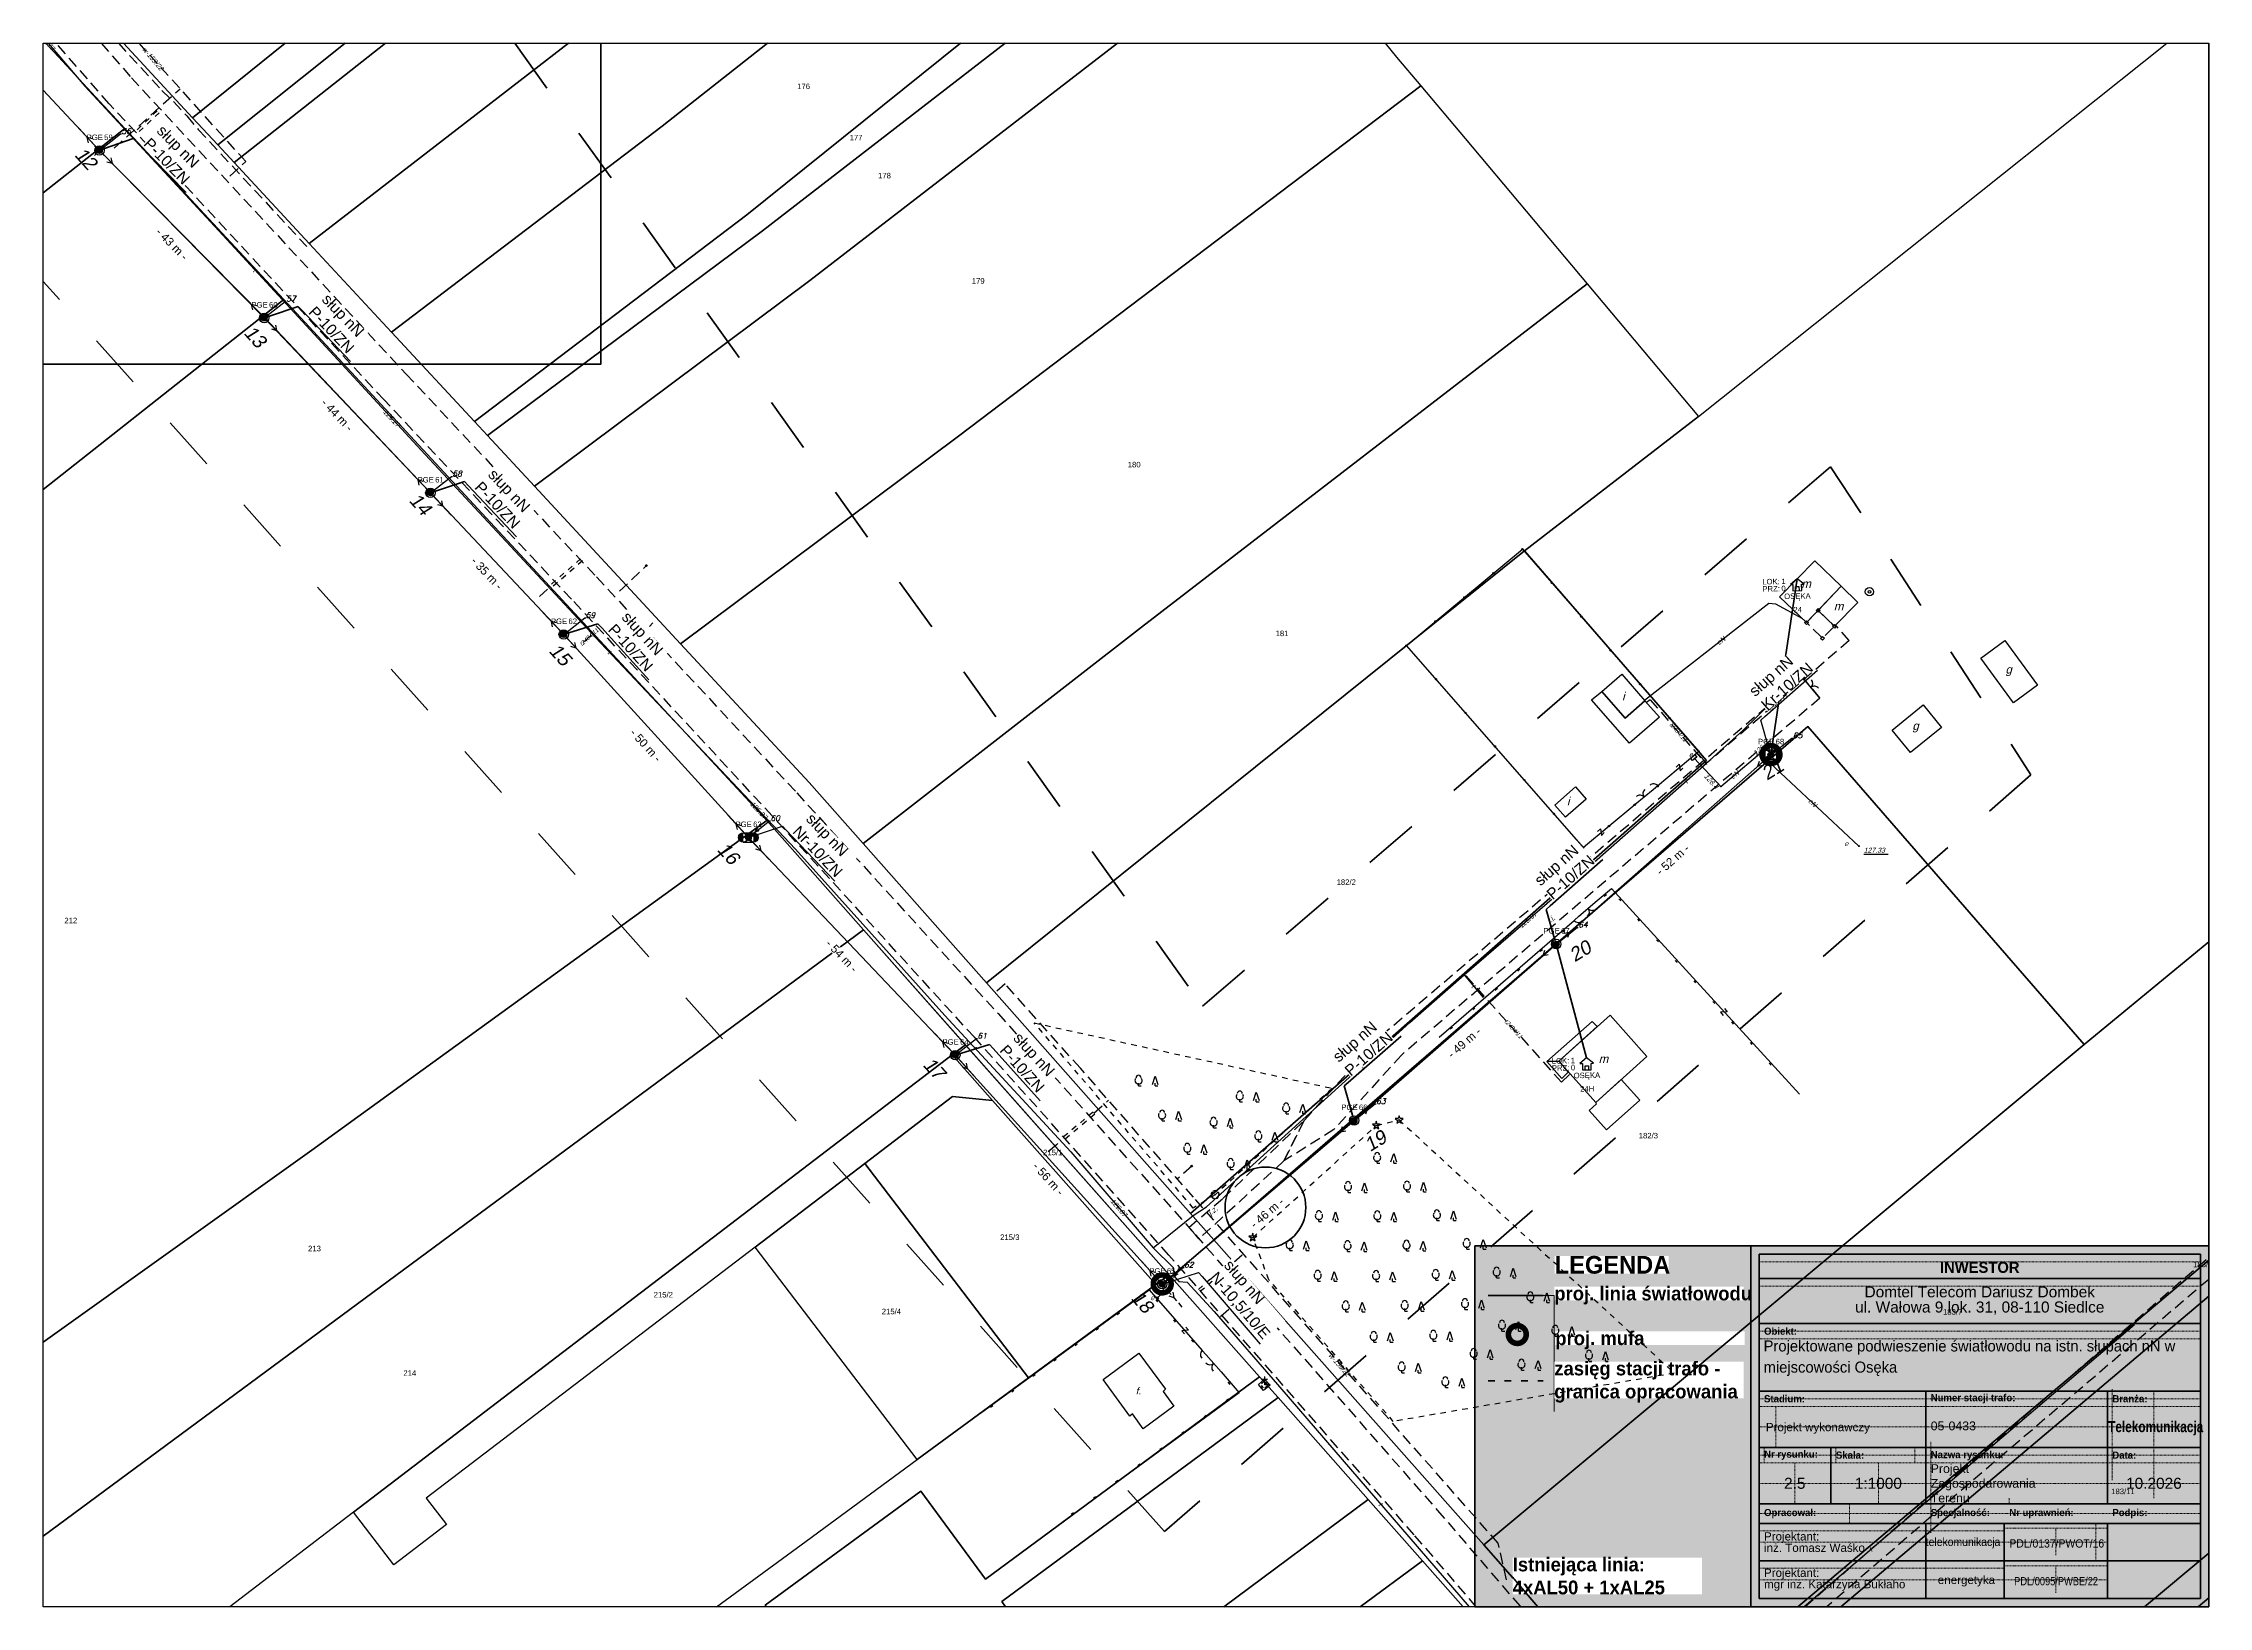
# Paper-space layout '433-5' of a CAD drawing. Header units: metres, sheet in millimetres. Extents: x 2 to 395, y 1 to 284.
# The model-space entities are those that its viewports show. They can reach past a viewport. Long polylines and large blocks are cut down to what shows.
import ezdxf
from ezdxf import colors
from ezdxf.entities.mleader import LeaderData, LeaderLine
from ezdxf.enums import TextEntityAlignment as Align
from ezdxf.math import Vec2, Vec3

# ---------------------------------------------------------------- set-up
doc = ezdxf.new("R2010")
doc.units = ezdxf.units.M
for name, pattern in [('4001', [0]), ('4002', [2, 1, -1]), ('4003', [3, 2, -1]), ('ACAD_ISO03W100', [30, 12, -18]), ('DGN Style 2', [0.005224, 0.003135, -0.00209])]:
    doc.linetypes.add(name, pattern=pattern)
doc.layers.add('!tele', color=30, linetype='Continuous', lineweight=50, plot=False)
doc.layers.add('@KonstrTabelki', color=253, linetype='DGN Style 2', lineweight=0, plot=False)
for name, color, linetype, lineweight in [('!trafo', 6, '4002', 50), ('@Tabelka', 7, 'Continuous', 13), ('_KABEL_ABONENCKI_NAPOWIETRZNY', 104, 'Continuous', 50), ('_mm zasięg trafo', 6, 'ACAD_ISO03W100', 35), ('_MUFA', 202, 'Continuous', 30), ('_numery slupow etap 4 cz. 2', 7, 'Continuous', 40), ('_PA_OPCJONALNE', 1, 'Continuous', 30), ('_PRZEWIESZENIA', 6, 'Continuous', 50), ('_SIEC_NAPOWIETRZNA', 5, 'Continuous', 50), ('_SLUP_DZIERZAWIONY_ENERGETYCZNY', 1, 'Continuous', 30), ('_światłowód', 30, 'Continuous', 50)]:
    doc.layers.add(name, color=color, linetype=linetype, lineweight=lineweight)
for name, color, linetype in [('_MM mufy', 3, 'Continuous'), ('_MM opisy', 7, 'Continuous'), ('_MM slupy', 5, 'Continuous'), ('Budynki', 7, 'Continuous'), ('Cmentarze_i_pomniki', 184, 'Continuous'), ('Drogi', 135, 'Continuous'), ('Dzialki', 165, 'Continuous'), ('Elementy_budynkow', 7, 'Continuous'), ('Linie_napowietrzne', 184, 'Continuous'), ('makro-numeracja-punktow', 7, 'Continuous'), ('Ogrodzenia', 184, 'Continuous'), ('Projekty', 252, 'Continuous'), ('Roslinnosc', 104, 'Continuous'), ('Uz_Energia', 1, 'Continuous'), ('Uz_Specjalne', 7, 'Continuous'), ('Uz_Telekomunikacja', 252, 'Continuous'), ('Wody', 184, 'Continuous')]:
    doc.layers.add(name, color=color, linetype=linetype)
doc.layers.add('DIM', color=7, linetype='Continuous', plot=False)
doc.layers.get('_MUFA').off()
doc.styles.add('BardzoMale-PrawaGora', font='arial.ttf', dxfattribs={"height": 0.0025})
doc.styles.add('DYN_DIM', font='arial.ttf')
doc.styles.add('GeodText', font='romans.shx', dxfattribs={"oblique": 14.323945})
doc.styles.get("Standard").update_dxf_attribs({"font": 'arial.ttf'})
doc.dimstyles.new('opis linie', dxfattribs={"dimtxt": 1.5, "dimasz": 0.18, "dimexe": 0.18, "dimexo": 0.0625, "dimgap": 2.5, "dimtad": 4, "dimdec": 0, "dimzin": 0, "dimdsep": 46, "dimtxsty": 'Standard', "dimcen": 0.09, "dimse1": 1, "dimse2": 1, "dimsd1": 1, "dimsd2": 1, "dimclrt": 256, "dimadec": 0, "dimazin": 0, "dimtfac": 1, "dimtdec": 0, "dimtofl": 0, "dimtmove": 0, "dimatfit": 3, "dimfxl": 1, "dimtfill": 1, "dimtolj": 1, "dimtzin": 0, "dimarcsym": 0})
doc.dimstyles.get("Standard").update_dxf_attribs({"dimtxt": 0.18, "dimasz": 0.18, "dimexe": 0.18, "dimexo": 0.0625, "dimgap": 0.09, "dimtad": 0, "dimtih": 1, "dimtoh": 1, "dimdec": 4, "dimzin": 0, "dimdsep": 46, "dimtxsty": 'Standard', "dimcen": 0.09, "dimadec": 0, "dimazin": 0, "dimtfac": 1, "dimtdec": 4, "dimtofl": 0, "dimtmove": 0, "dimatfit": 3, "dimfxl": 1, "dimtolj": 1, "dimtzin": 0, "dimarcsym": 0})

# ---------------------------------------------------------------- blocks, each defined once
blk = doc.blocks.new('tabelka')
at = {"true_color": 0xffffff, "transparency": 33554687}
h = blk.add_hatch(color=7, dxfattribs=at)
h.dxf.hatch_style = 1
h.paths.add_polyline_path([(-83, 65.41), (0, 65.41), (0, 0), (-83, 0)])
at = {"layer": '@KonstrTabelki', "lineweight": 0}
for p, q in [((-1.5, 62.52), (-81.5, 62.52)), ((-1.5, 58.08), (-81.5, 58.08)), ((-1.5, 49.94), (-81.5, 49.94)), ((-81.5, 48.55), (-1.5, 48.55)), ((-17.47, 39.44), (-17.47, 22.94)), ((-1.5, 37.69), (-81.5, 37.69)), ((-81.5, 36.3), (-1.5, 36.3)), ((-78.46, 36.3), (-78.46, 28.86)), ((-9.93, 19.68), (-9.93, 39.08)), ((-81.5, 32.58), (-1.5, 32.58)), ((-80.6, 28.86), (-80.6, 26.08)), ((-67.58, 28.86), (-67.58, 26.08)), ((-53.27, 26.08), (-53.27, 28.86)), ((-50.39, 29.9), (-50.39, 18.64)), ((-17.47, 28.86), (-17.47, 22.94)), ((-9.93, 19.68), (-9.93, 28.86)), ((-1.5, 27.47), (-81.5, 27.47)), ((-81.5, 26.08), (-1.5, 26.08)), ((-74.99, 18.64), (-74.99, 26.08)), ((-59.88, 18.64), (-59.88, 26.08)), ((-1.5, 27.47), (-18.36, 27.47)), ((-1.5, 22.36), (-81.5, 22.36)), ((-36.15, 19.68), (-36.15, 18.64)), ((-1.5, 22.36), (-18.36, 22.36)), ((-81.5, 16.88), (-1.5, 16.88)), ((-65.11, 18.64), (-65.11, 15.11)), ((-50.39, 18.64), (-50.39, 13.41)), ((-37.05, 13.77), (-81.5, 13.77)), ((-37.05, 14.25), (-18.36, 14.25)), ((-27.71, 14.25), (-27.71, 9.31)), ((-20.43, 15.11), (-20.43, 8.31)), ((-37.05, 11.71), (-81.5, 11.71)), ((-18.36, 11.71), (-37.05, 11.71)), ((-37.05, 6.97), (-81.5, 6.97)), ((-37.05, 4.9), (-81.5, 4.9)), ((-37.05, 7.44), (-18.36, 7.44)), ((-18.36, 4.9), (-37.05, 4.9)), ((-27.71, 7.44), (-27.71, 2.5))]:
    blk.add_line(p, q, dxfattribs=at)
at = {"layer": '@KonstrTabelki'}
for points in [[(-51.29, 28.86), (-51.29, 39.08)], [(-51.29, 18.64), (-51.29, 28.86)]]:
    blk.add_lwpolyline(points, dxfattribs=at)
at = {"layer": '@Tabelka', "lineweight": 40}
for p, q in [((0, 65.41), (-83, 65.41)), ((-83, 65.41), (-83, 0)), ((-81.5, 63.91), (-1.5, 63.91)), ((-1.5, 63.91), (-81.5, 63.91)), ((-81.5, 63.91), (-81.5, 1.5)), ((-1.5, 1.5), (-1.5, 63.91)), ((0, 0), (0, 65.41)), ((-81.5, 59.47), (-1.5, 59.47)), ((-81.5, 51.33), (-1.5, 51.33)), ((-81.5, 39.08), (-1.5, 39.08)), ((-81.5, 39.08), (-18.36, 39.08)), ((-51.29, 28.86), (-51.29, 39.08)), ((-51.29, 28.86), (-51.29, 35.67)), ((-18.36, 39.08), (-18.36, 28.86)), ((-81.5, 28.86), (-18.36, 28.86)), ((-68.48, 18.64), (-68.48, 28.86)), ((-51.29, 18.64), (-51.29, 28.86)), ((-18.36, 28.86), (-1.5, 28.86)), ((-18.36, 28.86), (-18.36, 18.64)), ((-51.29, 18.64), (-51.29, 25.45)), ((-18.36, 25.45), (-18.36, 18.64)), ((-81.5, 18.64), (-1.5, 18.64)), ((-81.5, 18.64), (-1.5, 18.64)), ((-81.5, 15.11), (-1.5, 15.11)), ((-51.29, 1.5), (-51.29, 15.11)), ((-37.05, 1.5), (-37.05, 15.11)), ((-18.36, 15.11), (-18.36, 1.5)), ((-81.5, 8.31), (-1.5, 8.31)), ((-81.5, 8.31), (-1.5, 8.31)), ((-81.5, 1.5), (-1.5, 1.5)), ((-83, 0), (0, 0))]:
    blk.add_line(p, q, dxfattribs=at)
at = {"layer": '@Tabelka'}
for s, insert, char_height, attachment_point, line_spacing_factor in [('{\\fLato Light|b1|i0|c238|p34;INWESTOR}', (-41.5, 62.52), 2, 2, 0.825), ('Domtel Telecom Dariusz Dombek\\Pul. Wałowa 9 lok. 31, 08-110 Siedlce', (-41.5, 58.08), 2, 2, 0.825), ('{\\fLato Light|b1|i0|c238|p34;Obiekt:}', (-80.6, 49.94), 1.3, 4, 0.946154), ('{\\fLato Light|b1|i0|c238|p34;Branża:}', (-17.47, 37.69), 1.3, 4, 0.946154), ('Projekt wykonawczy', (-80.27, 32.34), 1.5, 4, 0.825), ('{\\fLato Light|b1|i0|c238|p34;\\W0.8;Telekomunikacja}', (-9.6, 32.34), 2, 5, 0.76875), ('{\\fLato Light|b1|i0|c238|p34;Nr rysunku:}', (-80.6, 27.47), 1.3, 4, 0.946154), ('{\\fLato Light|b1|i0|c238|p34;Skala:}', (-67.58, 27.47), 1.3, 4, 0.946154), ('{\\fLato Light|b1|i0|c238|p34;Nazwa rysunku:}', (-50.39, 27.38), 1.3, 4, 0.946154), ('{\\fLato Light|b1|i0|c238|p34;Data:}', (-17.47, 27.47), 1.3, 4, 0.946154), ('10.2026', (-9.93, 22.36), 2, 5, 0.825), ('{\\fLato Light|b1|i0|c238|p34;Opracował:}', (-80.6, 16.88), 1.3, 4, 0.946154), ('{\\fLato Light|b1|i0|c238|p34;Specjalność:}', (-50.39, 16.88), 1.3, 4, 0.946154), ('{\\fLato Light|b1|i0|c238|p34;Nr uprawnień:}', (-36.15, 16.88), 1.3, 4, 0.946154), ('{\\fLato Light|b1|i0|c238|p34;Podpis:}', (-17.47, 16.88), 1.3, 4, 0.946154)]:
    blk.add_mtext(s, dxfattribs=dict(at, insert=insert, char_height=char_height, attachment_point=attachment_point, line_spacing_factor=line_spacing_factor))
for s, insert, char_height, width, attachment_point, line_spacing_factor in [('{\\fLato Light|b1|i0|c238|p34;Stadium:}', (-80.6, 37.69), 1.3, 8.6456, 4, 0.946154), ('{\\fLato Light|b1|i0|c238|p34;Numer stacji trafo:}', (-50.39, 37.69), 1.3, 16.1141, 4, 0.946154), ('Projektant:\\Pinż. Tomasz Waśko', (-80.6, 11.71), 1.5, 27.9275, 4, 0.825), ('{\\W0.9;telekomunikacja}', (-44.53, 11.53), 1.5, 22.915, 5, 0.825), ('{\\W0.9;PDL/0137/PWOT/16}', (-27.54, 11.46), 1.5, 22.915, 5, 0.825), ('Projektant:\\Pmgr inż. Katarzyna Bukłaho', (-80.6, 4.9), 1.5, 27.9275, 4, 0.825), ('energetyka', (-43.91, 4.64), 1.5, 22.915, 5, 0.825), ('{\\W0.8;PDL/0095/PWBE/22}', (-27.66, 4.62), 1.5, 22.915, 5, 0.825)]:
    blk.add_mtext(s, dxfattribs=dict(at, insert=insert, char_height=char_height, width=width, attachment_point=attachment_point, line_spacing_factor=line_spacing_factor))
blk = doc.blocks.new('mufa')
at = {"layer": '_MM mufy'}
h = blk.add_hatch(color=256, dxfattribs=at)
h.dxf.hatch_style = 1
h.paths.add_polyline_path([(2.15, 0.12, 1), (-2.1, -0.05, 1)])
h.paths.add_polyline_path([(-1.1, -0.01, -1), (1.15, 0.08, -1)], flags=16)
h.paths.add_polyline_path([(-0.83, 0, -1), (0.88, 0.07, -1)], flags=0)
blk = doc.blocks.new('legenda')
at = {"true_color": 0xffffff, "transparency": 33554687}
h = blk.add_hatch(color=7, dxfattribs=at)
h.dxf.hatch_style = 1
h.paths.add_polyline_path([(-50, 65.41), (0, 65.41), (0, 0), (-50, 0)])
at = {"lineweight": 40}
blk.add_lwpolyline([(0, 65.41), (-50, 65.41), (-50, 0)], dxfattribs=at)
at = {"layer": '_mm zasięg trafo', "lineweight": 40, "ltscale": 0.1}
blk.add_lwpolyline([(-47.62, 40.95), (-37.62, 40.95)], dxfattribs=at)
at = {"layer": '_światłowód', "lineweight": 40}
blk.add_lwpolyline([(-47.62, 56.41), (-37.62, 56.41)], dxfattribs=at)
at = {"layer": '_mm zasięg trafo'}
blk.add_blockref('mufa', (-42.35, 49.31), dxfattribs=at)
at = {"layer": '_mm zasięg trafo', "bg_fill": 3, "box_fill_scale": 1, "bg_fill_color": 256, "bg_fill_transparency": 0}
for s, width, heights, insert, char_height, attachment_point in [('{\\fLato Light|b1|i0|c238|p34;\\C7;LEGENDA}', 20.65, [-3.27], (-35.53, 63.58), 3.2, 1), ('\\pxt4;{\\fLato Light|b1|i0|c238|p34;\\C7;proj. linia światłowodu}', 34.3358, [0], (-35.62, 56.41), 2.5, 4)]:
    blk.add_mtext_dynamic_manual_height_columns(s, width=width, gutter_width=1, heights=heights, dxfattribs=dict(at, insert=insert, char_height=char_height, attachment_point=attachment_point))
at = {"layer": 'Defpoints', "color": 252, "lineweight": 0, "true_color": 0x939598}
blk.add_lwpolyline([(-37.62, 56.41), (-35.62, 56.41), (-35.62, 35.41)], dxfattribs=at)
at = {"layer": '_mm zasięg trafo', "char_height": 2.5, "attachment_point": 4, "bg_fill": 3, "box_fill_scale": 1, "bg_fill_color": 256, "bg_fill_transparency": 0}
for s, heights, insert in [('\\pxt4;{\\fLato Light|b1|i0|c238|p34;\\C7;proj. mufa}', [0], (-35.44, 48.3)), ('\\pxt4;{\\fLato Light|b1|i0|c238|p34;\\C7;zasięg stacji trafo - granica opracowania}', [-7.36], (-35.62, 40.72))]:
    blk.add_mtext_dynamic_manual_height_columns(s, width=34.3358, gutter_width=1, heights=heights, dxfattribs=dict(at, insert=insert))
at = {"lineweight": 40}
blk.add_lwpolyline([(-50, 0), (0, 0), (0, 65.41)], dxfattribs=at)
at = {"layer": '_mm zasięg trafo', "insert": (-43.16, 5.56), "char_height": 2.5, "attachment_point": 4, "bg_fill": 3, "box_fill_scale": 1, "bg_fill_color": 256, "bg_fill_transparency": 0}
blk.add_mtext_dynamic_manual_height_columns('\\pxt4;{\\fLato Light|b1|i0|c238|p34;\\C7;Istniejąca linia:\\P4xAL50 + 1xAL25}', width=34.3358, gutter_width=1, heights=[-6.79], dxfattribs=at)
blk = doc.blocks.new('1412')
at = {"layer": 'Roslinnosc', "color": 104, "linetype": 'Continuous'}
for p, q in [((-0.33, 0.47), (-1.43, 0.47)), ((-1.43, 0.47), (-0.55, -0.17)), ((0, 1.5), (-0.33, 0.47)), ((0.33, 0.47), (0, 1.5)), ((1.43, 0.47), (0.33, 0.47)), ((0.55, -0.17), (1.43, 0.47)), ((-0.55, -0.17), (-0.88, -1.21)), ((-0.88, -1.21), (0, -0.57)), ((0, -0.57), (0.88, -1.21)), ((0.88, -1.21), (0.55, -0.17))]:
    blk.add_line(p, q, dxfattribs=at)
blk.add_circle((0, 0), 0.1, dxfattribs=at)
blk = doc.blocks.new('1291')
at = {"layer": 'Ogrodzenia', "color": 7, "linetype": 'Continuous'}
for p, q in [((-0.75, 1), (0.75, 1)), ((0.75, 1), (-0.75, -1)), ((-0.75, -1), (0.75, -1))]:
    blk.add_line(p, q, dxfattribs=at)
blk = doc.blocks.new('2284')
at = {"layer": 'Ogrodzenia', "color": 184, "linetype": 'Continuous'}
blk.add_line((0, 0), (0, 1), dxfattribs=at)
blk = doc.blocks.new('1284')
at = {"layer": 'Ogrodzenia', "color": 184, "linetype": 'Continuous'}
blk.add_arc((0, 2), 2, 270, 0, dxfattribs=at)
blk = doc.blocks.new('2283')
at = {"layer": 'Ogrodzenia', "color": 184, "linetype": 'Continuous'}
blk.add_line((0, 0), (0, 1), dxfattribs=at)
blk = doc.blocks.new('1283')
at = {"layer": 'Ogrodzenia', "color": 184, "linetype": 'Continuous'}
for centre, start, end in [((0, 2), 270, 0), ((0, -2), 0, 90)]:
    blk.add_arc(centre, 2, start, end, dxfattribs=at)
blk = doc.blocks.new('1285')
at = {"layer": 'Ogrodzenia', "color": 184, "linetype": 'Continuous'}
for p, q in [((0, 0), (0.5, 0)), ((0.5, 0.5), (0.5, -0.5))]:
    blk.add_line(p, q, dxfattribs=at)
blk = doc.blocks.new('1422')
at = {"layer": 'Roslinnosc', "color": 104, "linetype": 'Continuous'}
blk.add_circle((0, 0), 0.1, dxfattribs=at)
for centre, start, end in [((-0.71, 0.23), 102.5, 221.75), ((0, 0.75), 30.19, 149.77), ((0.71, 0.23), 318.3, 77.49), ((-0.44, -0.61), 174.33, 293.45), ((0.44, -0.61), 246.24, 5.74)]:
    blk.add_arc(centre, 0.75, start, end, dxfattribs=at)
blk = doc.blocks.new('1371')
at = {"layer": 'Cmentarze_i_pomniki', "color": 184, "linetype": 'Continuous'}
for p, q in [((-1, 2), (1, 2)), ((0, 0), (0, 3)), ((2, 0), (0, 0))]:
    blk.add_line(p, q, dxfattribs=at)
blk = doc.blocks.new('1343')
at = {"layer": 'Budynki', "color": 7, "linetype": 'Continuous'}
for p, q in [((-0.5, 0.5), (0.5, 0.5)), ((-0.5, -0.5), (-0.5, 0.5)), ((0.5, 0.5), (0.5, -0.5)), ((0.5, -0.5), (-0.5, -0.5))]:
    blk.add_line(p, q, dxfattribs=at)
blk = doc.blocks.new('1361')
at = {"layer": 'Linie_napowietrzne', "color": 184, "linetype": 'Continuous'}
blk.add_circle((0, 0), 0.5, dxfattribs=at)
blk = doc.blocks.new('1766')
at = {"layer": 'Uz_Energia', "color": 1, "linetype": 'Continuous'}
for radius in [0.16, 0.08]:
    blk.add_circle((0, 0), radius, dxfattribs=at)
blk = doc.blocks.new('1281')
at = {"layer": 'Ogrodzenia', "color": 184, "linetype": 'Continuous'}
for radius in [0.24, 0.16, 0.08]:
    blk.add_circle((0, 0), radius, dxfattribs=at)
blk = doc.blocks.new('1433')
at = {"layer": 'Roslinnosc', "color": 104, "linetype": 'Continuous'}
for p, q in [((-3, 0), (-3, 1)), ((-3, 0), (-2, 0)), ((2, 0.5), (3, 3.5)), ((3, 3.5), (4, 0.5)), ((3, 0), (3, 1)), ((3, 0), (4, 0))]:
    blk.add_line(p, q, dxfattribs=at)
for centre, radius, start, end in [((-3, 2), 1.3, 150, 260), ((-3, 3), 0.9, 0, 180), ((-3, 2), 1.3, 280, 30)]:
    blk.add_arc(centre, radius, start, end, dxfattribs=at)
blk = doc.blocks.new('1366')
at = {"layer": 'Linie_napowietrzne', "color": 184, "linetype": 'Continuous'}
for p, q in [((0, 1), (0, 11)), ((-1, 4.8), (0, 6.5)), ((1, 4.8), (0, 6.5))]:
    blk.add_line(p, q, dxfattribs=at)
blk = doc.blocks.new('2361')
at = {"layer": 'Linie_napowietrzne', "color": 184, "linetype": 'Continuous'}
for p, q in [((0, 0.66), (0, 1)), ((0, 0.33), (0, 0.6)), ((0, 0), (0, 0.3))]:
    blk.add_line(p, q, dxfattribs=at)
blk = doc.blocks.new('1363')
at = {"layer": 'Linie_napowietrzne', "color": 184, "linetype": 'Continuous'}
for p, q in [((-1.5, 0), (-2.5, 0)), ((0, 1.5), (0, 2.5)), ((1.5, 0), (2.5, 0)), ((0, -1.5), (0, -2.5))]:
    blk.add_line(p, q, dxfattribs=at)
blk.add_circle((0, 0), 0.5, dxfattribs=at)
blk = doc.blocks.new('1386')
at = {"layer": 'Projekty', "color": 1, "linetype": 'Continuous'}
for p, q in [((0, 9), (0, 11)), ((0, 6), (0, 8)), ((-1, 4.8), (0, 6.5)), ((1, 4.8), (0, 6.5)), ((0, 3), (0, 5)), ((0, 1), (0, 2))]:
    blk.add_line(p, q, dxfattribs=at)
blk = doc.blocks.new('1383')
at = {"layer": 'Projekty', "color": 1, "linetype": 'Continuous'}
for p, q in [((-0.35, 0.35), (0.35, -0.35)), ((0.35, 0.35), (-0.35, -0.35))]:
    blk.add_line(p, q, dxfattribs=at)
blk.add_circle((0, 0), 0.5, dxfattribs=at)
blk = doc.blocks.new('1389')
at = {"layer": 'Projekty', "color": 1, "linetype": 'Continuous'}
blk.add_circle((0, 0), 0.3, dxfattribs=at)
blk = doc.blocks.new('1763')
at = {"layer": 'Uz_Energia', "color": 1, "linetype": 'Continuous'}
for radius in [0.16, 0.08]:
    blk.add_circle((0, 0), radius, dxfattribs=at)
blk = doc.blocks.new('1753')
at = {"layer": 'Uz_Telekomunikacja', "color": 220, "linetype": 'Continuous'}
for radius in [0.16, 0.08]:
    blk.add_circle((0, 0), radius, dxfattribs=at)
blk = doc.blocks.new('1709')
at = {"layer": 'Uz_Specjalne', "color": 7, "linetype": 'Continuous'}
for p, q in [((-1, 0.5), (1, 0.5)), ((-1, -0.5), (-1, 0.5)), ((1, 0.5), (1, -0.5)), ((1, -0.5), (-1, -0.5))]:
    blk.add_line(p, q, dxfattribs=at)
blk = doc.blocks.new('1756')
at = {"layer": 'Uz_Telekomunikacja', "color": 220, "linetype": 'Continuous'}
for radius in [0.16, 0.08]:
    blk.add_circle((0, 0), radius, dxfattribs=at)
blk = doc.blocks.new('1651')
at = {"layer": 'Wody', "color": 184, "linetype": 'Continuous'}
for radius in [1.5, 0.5]:
    blk.add_circle((0, 0), radius, dxfattribs=at)
blk = doc.blocks.new('ADRES')
for points in [[(0.79, -2.15), (0.79, -2.15), (0.79, -0.99), (1.24, -0.99), (0, 0), (-1.24, -0.99), (-0.79, -0.99), (-0.79, -2.15), (0.79, -2.15), (0.79, -2.15)], [(-0.31, -2.15), (-0.31, -1.4), (0.31, -1.4), (0.31, -2.15)]]:
    blk.add_lwpolyline(points)
at = {"color": 212, "insert": (-3.15, -0.43), "char_height": 1, "width": 1e-16, "attachment_point": 6}
blk.add_mtext('LOK:  ', dxfattribs=at)
at = {"color": 4, "insert": (-3.15, -1.72), "char_height": 1, "width": 1e-16, "attachment_point": 6}
blk.add_mtext('PRZ: ', dxfattribs=at)
at = {"color": 7}
for tag, flags, p in [('ID_OBSZARU', 13, (29.07, 23.06)), ('WOJEWODZTWO', 13, (23.29, 19.95)), ('POWIAT', 13, (29.07, 18.51)), ('GMINA', 13, (29.07, 16.8)), ('TERC', 13, (29.07, 15.22)), ('SIMC', 13, (29.07, 13.42)), ('ULIC', 13, (29.07, 11.76)), ('SZEROKOSC_GEOGRAFICZNA', 13, (18.71, 10.18)), ('DLUGOSC_GEOGRAFICZNA', 13, (29.07, 8.25)), ('KATEGORIA_STAWKI_JEDNOSTKOWEJ_100', 13, (29.07, 4.77)), ('KWOTA_STAWKI_JEDNOSTKOWEJ_100', 13, (29.07, 2.89)), ('DOFINANSOWANIE_95', 13, (29.07, 0.87)), ('MIEJSCOWOSC', 12, (0, -3.65)), ('ULICA', 12, (0, -4.88)), ('NR_PORZADKOWY', 12, (0, -6.09))]:
    blk.add_attdef(tag, text='', height=1, dxfattribs=dict(at, flags=flags)).set_placement(p, align=Align.CENTER)
at = {"color": 1}
for tag, flags, p in [('ID_PA', 5, (29.07, 21.57)), ('RODZAJ_OBIEKTU', 5, (29.07, 6.63)), ('ZAPAS', 13, (29.07, -2.62))]:
    blk.add_attdef(tag, text='', height=1, dxfattribs=dict(at, flags=flags)).set_placement(p, align=Align.CENTER)
at = {"color": 212, "flags": 12}
blk.add_attdef('LICZBA_LOKALI', text='', height=1, dxfattribs=at).set_placement((-2.88, -0.43), align=Align.MIDDLE_LEFT)
at = {"color": 150, "flags": 12}
for tag, p in [('MUFA', (1.78, -0.93)), ('NUMER_WLOKNA', (1.86, -2.2))]:
    blk.add_attdef(tag, p, '', height=1, dxfattribs=at)
at = {"color": 7, "style": 'DYN_DIM', "flags": 13}
blk.add_attdef('ODC_FUNKCJONALNY', text='', height=1, dxfattribs=at).set_placement((29.07, -1.01), align=Align.CENTER)
at = {"color": 4, "flags": 12}
blk.add_attdef('LICZBA_SED_W_DANYM_PA', text='', height=1, dxfattribs=at).set_placement((-2.88, -1.72), align=Align.MIDDLE_LEFT)
blk = doc.blocks.new('SLUP_DZIERZAWIONY')
h = blk.add_hatch(color=256)
h.dxf.hatch_style = 1
h.paths.add_polyline_path([(0.53, 0, 1), (-0.53, 0, 1)])
at = {"lineweight": 30}
blk.add_circle((0, 0), 0.527, dxfattribs=at)
at = {"color": 7, "style": 'DYN_DIM', "flags": 13}
blk.add_attdef('ODC_FUNKCJONALNY', text='', height=1, dxfattribs=at).set_placement((0.36, 3.33), align=Align.CENTER)
at = {"color": 7, "flags": 12}
blk.add_attdef('WLASCICIEL', text='', height=1, dxfattribs=at).set_placement((0.63, 1.89), align=Align.RIGHT)
blk.add_attdef('SLUP_NUMER', (0.87, 1.89), '', height=1, dxfattribs=at)
blk.add_attdef('TYP', text='', height=1, dxfattribs=at).set_placement((0, -2.82), align=Align.CENTER)
blk = doc.blocks.new('MUFA_II')
at = {"layer": '_MM mufy'}
h = blk.add_hatch(color=256, dxfattribs=at)
h.dxf.hatch_style = 1
h.paths.add_polyline_path([(2.15, 0.12, 1), (-2.1, -0.05, 1)])
h.paths.add_polyline_path([(-1.1, -0.01, -1), (1.15, 0.08, -1)], flags=16)
h.paths.add_polyline_path([(-0.83, 0, -1), (0.88, 0.07, -1)], flags=0)
blk = doc.blocks.new('ZN')
at = {"layer": '_MM slupy', "transparency": 33554687}
h = blk.add_hatch(color=256, dxfattribs=at)
h.dxf.hatch_style = 1
h.paths.add_polyline_path([(0, -0.86), (0, 0.86, 1)])
at = {"layer": '_MM slupy'}
blk.add_circle((0, 0), 0.857, dxfattribs=at)
blk = doc.blocks.new('R')
at = {"layer": '_MM slupy', "transparency": 33554687}
h = blk.add_hatch(color=256, dxfattribs=at)
h.dxf.hatch_style = 1
h.paths.add_polyline_path([(-0.93, -0.86), (-0.93, 0.86, 1)])
h = blk.add_hatch(color=256, dxfattribs=at)
h.dxf.hatch_style = 1
h.paths.add_polyline_path([(0.93, 0.86), (0.93, -0.86, 1)])
at = {"layer": '_MM slupy'}
for points in [[(-0.93, 0.86), (0.93, 0.86)], [(-0.93, -0.86), (0.93, -0.86)]]:
    blk.add_lwpolyline(points, dxfattribs=at)
for centre in [(-0.93, 0), (0.93, 0)]:
    blk.add_circle(centre, 0.857, dxfattribs=at)
blk = doc.blocks.new('E')
at = {"layer": '_MM slupy'}
h = blk.add_hatch(color=256, dxfattribs=at)
h.dxf.hatch_style = 1
h.paths.add_polyline_path([(0.27, 0.37, 1), (-0.27, -0.37, 1)])
for radius in [0.857, 0.457]:
    blk.add_circle((0, 0), radius, dxfattribs=at)
blk = doc.blocks.new('*D170')
at = {"layer": 'Defpoints', "color": 0}
for p in [(7545039.53, 5807423.04), (7545000.13, 5807389.29), (7545000.63, 5807388.73)]:
    blk.add_point(p, dxfattribs=at)
at = {"layer": 'DIM', "insert": (7545021.74, 5807404), "char_height": 1.5, "attachment_point": 5, "rotation": 41.4125, "bg_fill": 3, "box_fill_scale": 1.1, "bg_fill_color": 9, "bg_fill_true_color": 13158600, "bg_fill_transparency": 0}
blk.add_mtext('\\A1;- 52 m -', dxfattribs=at)
blk = doc.blocks.new('*D171')
at = {"layer": 'Defpoints', "color": 0}
for p in [(7545000.63, 5807388.73), (7544963.5, 5807357.3), (7544963.99, 5807356.74)]:
    blk.add_point(p, dxfattribs=at)
at = {"layer": 'DIM', "insert": (7544983.96, 5807370.84), "char_height": 1.5, "attachment_point": 5, "rotation": 41.1239, "bg_fill": 3, "box_fill_scale": 1.1, "bg_fill_color": 9, "bg_fill_true_color": 13158600, "bg_fill_transparency": 0}
blk.add_mtext('\\A1;- 49 m -', dxfattribs=at)
blk = doc.blocks.new('*D172')
at = {"layer": 'Defpoints', "color": 0}
for p in [(7544963.99, 5807356.74), (7544928.7, 5807327.65), (7544929.19, 5807327.08)]:
    blk.add_point(p, dxfattribs=at)
at = {"layer": 'DIM', "insert": (7544948.22, 5807340), "char_height": 1.5, "attachment_point": 5, "rotation": 40.4409, "bg_fill": 3, "box_fill_scale": 1.1, "bg_fill_color": 9, "bg_fill_true_color": 13158600, "bg_fill_transparency": 0}
blk.add_mtext('\\A1;- 46 m -', dxfattribs=at)
blk = doc.blocks.new('*D236')
at = {"layer": 'Defpoints', "color": 0}
for p in [(7544891.7, 5807368.59), (7544892.26, 5807369.09), (7544929.19, 5807327.08)]:
    blk.add_point(p, dxfattribs=at)
at = {"layer": 'DIM', "insert": (7544908.58, 5807346.15), "char_height": 1.5, "attachment_point": 5, "rotation": 312.087, "bg_fill": 3, "box_fill_scale": 1.1, "bg_fill_color": 9, "bg_fill_true_color": 13158600, "bg_fill_transparency": 0}
blk.add_mtext('\\A1;- 56 m -', dxfattribs=at)
blk = doc.blocks.new('*D237')
at = {"layer": 'Defpoints', "color": 0}
for p in [(7544854.19, 5807408.04), (7544854.73, 5807408.56), (7544891.7, 5807368.59)]:
    blk.add_point(p, dxfattribs=at)
at = {"layer": 'DIM', "insert": (7544871.12, 5807386.58), "char_height": 1.5, "attachment_point": 5, "rotation": 313.556, "bg_fill": 3, "box_fill_scale": 1.1, "bg_fill_color": 9, "bg_fill_true_color": 13158600, "bg_fill_transparency": 0}
blk.add_mtext('\\A1;- 54 m -', dxfattribs=at)
blk = doc.blocks.new('*D238')
at = {"layer": 'Defpoints', "color": 0}
for p in [(7544820.72, 5807444.84), (7544821.27, 5807445.34), (7544854.19, 5807408.04)]:
    blk.add_point(p, dxfattribs=at)
at = {"layer": 'DIM', "insert": (7544835.59, 5807424.75), "char_height": 1.5, "attachment_point": 5, "rotation": 312.2869, "bg_fill": 3, "box_fill_scale": 1.1, "bg_fill_color": 9, "bg_fill_true_color": 13158600, "bg_fill_transparency": 0}
blk.add_mtext('\\A1;- 50 m -', dxfattribs=at)
blk = doc.blocks.new('*D239')
at = {"layer": 'Defpoints', "color": 0}
for p in [(7544796.55, 5807470.5), (7544797.1, 5807471.01), (7544820.72, 5807444.84)]:
    blk.add_point(p, dxfattribs=at)
at = {"layer": 'DIM', "insert": (7544806.8, 5807455.94), "char_height": 1.5, "attachment_point": 5, "rotation": 313.2873, "bg_fill": 3, "box_fill_scale": 1.1, "bg_fill_color": 9, "bg_fill_true_color": 13158600, "bg_fill_transparency": 0}
blk.add_mtext('\\A1;- 35 m -', dxfattribs=at)
blk = doc.blocks.new('*D240')
at = {"layer": 'Defpoints', "color": 0}
for p in [(7544766.44, 5807502.21), (7544766.98, 5807502.72), (7544796.55, 5807470.5)]:
    blk.add_point(p, dxfattribs=at)
at = {"layer": 'DIM', "insert": (7544779.68, 5807484.63), "char_height": 1.5, "attachment_point": 5, "rotation": 313.5213, "bg_fill": 3, "box_fill_scale": 1.1, "bg_fill_color": 9, "bg_fill_true_color": 13158600, "bg_fill_transparency": 0}
blk.add_mtext('\\A1;- 44 m -', dxfattribs=at)
blk = doc.blocks.new('*D241')
at = {"layer": 'Defpoints', "color": 0}
for p in [(7544736.56, 5807532.57), (7544737.09, 5807533.1), (7544766.44, 5807502.21)]:
    blk.add_point(p, dxfattribs=at)
at = {"layer": 'DIM', "insert": (7544749.71, 5807515.62), "char_height": 1.5, "attachment_point": 5, "rotation": 314.5394, "bg_fill": 3, "box_fill_scale": 1.1, "bg_fill_color": 9, "bg_fill_true_color": 13158600, "bg_fill_transparency": 0}
blk.add_mtext('\\A1;- 43 m -', dxfattribs=at)
blk = doc.blocks.new('*D242')
at = {"layer": 'Defpoints', "color": 0}
for p in [(7544699.64, 5807572.23), (7544700.19, 5807572.74), (7544736.56, 5807532.57)]:
    blk.add_point(p, dxfattribs=at)
at = {"layer": 'DIM', "insert": (7544716.26, 5807550.69), "char_height": 1.5, "attachment_point": 5, "rotation": 312.9509, "bg_fill": 3, "box_fill_scale": 1.1, "bg_fill_color": 9, "bg_fill_true_color": 13158600, "bg_fill_transparency": 0}
blk.add_mtext('\\A1;- 54 m -', dxfattribs=at)
blk = doc.blocks.new('q')
at = {"layer": '_MM slupy'}
blk.add_blockref('ZN', (0, 0), dxfattribs=at)
at = {"layer": '_MM opisy'}
ml = blk.add_multileader_mtext('Standard', dxfattribs=at)
ml.set_content('\\pxql;słup nN\\PP-10/ZN', color=256)
ml.set_leader_properties()
ml.build(insert=Vec2(0, 0))
ml.multileader.update_dxf_attribs({"has_text_frame": 1, "text_left_attachment_type": 5, "text_right_attachment_type": 5, "dogleg_length": 1, "arrow_head_size": 1})
ctx = ml.context
ctx.base_point, ctx.char_height, ctx.arrow_head_size, ctx.landing_gap_size, ctx.plane_origin = Vec3(3.75, 5.9), 2, 1, 1, Vec3(1.72, -1.42)
ctx.left_attachment, ctx.right_attachment = 5, 5
notes = []
notes.append((ctx, [(0, (1, 1, 0), (2.75, 5.9), (1, 0), 1, [(0, [(0, 0), (2.75, 5.9)], 0, [])])]))
ctx.mtext.insert, ctx.mtext.flow_direction = Vec3(4.75, 11.7), 5
ctx.mtext.has_bg_fill, ctx.mtext.bg_color, ctx.mtext.bg_scale_factor, ctx.mtext.bg_transparency, ctx.mtext.use_window_bg_color = 1, -1023410175, 1, 0, 1
for ctx, leaders in notes:
    for number, flags, end, landing, length, lines in leaders:
        leader = LeaderData()
        leader.index, (leader.has_last_leader_line, leader.has_dogleg_vector, leader.attachment_direction) = number, flags
        leader.last_leader_point, leader.dogleg_vector, leader.dogleg_length = Vec3(end), Vec3(landing), length
        for number, points, colour, breaks in lines:
            line = LeaderLine()
            line.index, line.vertices, line.color, line.breaks = number, Vec3.list(points), colors.encode_raw_color(colour), breaks
            leader.lines.append(line)
        ctx.leaders.append(leader)

msp = doc.modelspace()

# ---------------------------------------------------------------- linework, layer by layer
at = {"layer": '!tele'}
for points in [[(7544653.76, 5807693.39), (7544631.11, 5807665.61), (7544660.41, 5807625.52), (7544679.18, 5807600.29), (7544699.64, 5807572.23), (7544736.56, 5807532.57), (7544766.44, 5807502.21), (7544796.55, 5807470.5), (7544820.72, 5807444.84), (7544854.19, 5807408.04), (7544891.7, 5807368.59), (7544929.19, 5807327.08)], [(7544929.19, 5807327.08), (7544963.99, 5807356.74), (7545000.63, 5807388.73), (7545039.53, 5807423.04)]]:
    msp.add_lwpolyline(points, dxfattribs=at)
at = {"layer": '!trafo', "ltscale": 10}
msp.add_lwpolyline([(7544082.13, 5808448.38), (7544167.59, 5808501.43), (7544481.87, 5807987.87), (7544782.88, 5807592.58), (7544936.53, 5807377.47), (7545050.37, 5807475.25), (7545086.68, 5807419.38), (7544929.65, 5807282.21), (7544686.61, 5807553.19), (7544696.16, 5807510.34), (7544647.98, 5807511.04), (7544607.69, 5807611.16), (7544447.06, 5807862.58)], close=True, dxfattribs=at)
at = {"layer": '_KABEL_ABONENCKI_NAPOWIETRZNY'}
for points in [[(7545044.3, 5807454.93), (7545039.53, 5807423.04)], [(7545006.14, 5807368.07), (7545000.63, 5807388.73), (7545039.53, 5807423.04)]]:
    msp.add_lwpolyline(points, dxfattribs=at)
at = {"layer": '_SIEC_NAPOWIETRZNA'}
for points in [[(7544699.64, 5807572.23), (7544736.56, 5807532.57)], [(7544929.19, 5807327.08), (7544891.7, 5807368.59), (7544854.19, 5807408.04), (7544820.72, 5807444.84), (7544796.55, 5807470.5), (7544766.44, 5807502.33), (7544736.56, 5807532.57)], [(7544929.19, 5807327.08), (7544963.99, 5807356.74), (7545000.63, 5807388.73), (7545039.53, 5807423.04)]]:
    msp.add_lwpolyline(points, dxfattribs=at)
at = {"layer": 'Budynki', "color": 7, "linetype": '4003'}
for p, q in [((7545046.25, 5807447.24), (7545047.89, 5807448.96)), ((7545048.38, 5807448.96), (7545050.8, 5807446.57)), ((7545048.65, 5807444.39), (7545046.26, 5807446.74)), ((7545050.8, 5807446.07), (7545049.15, 5807444.39))]:
    msp.add_line(p, q, dxfattribs=at)
at = {"layer": 'Budynki', "color": 7, "linetype": '4001'}
for points in [[(7545041.09, 5807451.69, 0), (7545047.51, 5807458.17, 0), (7545052.31, 5807453.59, 0), (7545046.01, 5807446.99, 0), (7545041.09, 5807451.69, 0)], [(7545052.31, 5807453.59, 0), (7545055.31, 5807450.62, 0), (7545051.05, 5807446.32, 0), (7545048.13, 5807449.21, 0), (7545052.31, 5807453.59, 0)], [(7545077.61, 5807440.54, 0), (7545081.93, 5807443.73, 0), (7545087.87, 5807435.65, 0), (7545083.54, 5807432.47, 0), (7545077.61, 5807440.54, 0)], [(7545008.9, 5807434.53, 0), (7545012.55, 5807437.62, 0), (7545016.72, 5807432.83, 0), (7545013.11, 5807429.69, 0), (7545008.9, 5807434.53, 0)], [(7545070.45, 5807428, 0), (7545064.84, 5807423.42, 0), (7545061.51, 5807427.5, 0), (7545067.12, 5807432.08, 0), (7545070.45, 5807428, 0)], [(7545006.03, 5807415, 0), (7545002.32, 5807411.72, 0), (7545000.37, 5807413.92, 0), (7545004.1, 5807417.22, 0), (7545006.03, 5807415, 0)], [(7545010.39, 5807375.81, 0.39), (7545017.07, 5807368.35, 0.37), (7545007.81, 5807360, 127.43), (7545001.11, 5807367.47, 0.88), (7545010.39, 5807375.81, 0.39)]]:
    msp.add_polyline3d(points, dxfattribs=at)
at = {"layer": 'Drogi', "color": 8, "linetype": '4003'}
for p, q in [((7544729.38, 5807560.57, 125.82), (7544742.36, 5807545.75, 125.93)), ((7544738.33, 5807541.06, 125.88), (7544724.54, 5807556.78, 125.77)), ((7544742.36, 5807545.75, 125.93), (7544792.16, 5807492.03, 126.26)), ((7544788.16, 5807487.37, 126.29), (7544738.33, 5807541.06, 125.88)), ((7544792.16, 5807492.03, 126.26), (7544826.67, 5807455.26, 126.46)), ((7544822.14, 5807451.25, 126.46), (7544788.16, 5807487.37, 126.29)), ((7544826.67, 5807455.26, 126.46), (7544862.98, 5807416.13, 126.64)), ((7544858.55, 5807411.93, 126.59), (7544822.14, 5807451.25, 126.46)), ((7544968.9, 5807372.1), (7545045.14, 5807437.2)), ((7545045.14, 5807437.2), (7545048.42, 5807433.28)), ((7545048.42, 5807433.28), (7544972.58, 5807368.61)), ((7544862.98, 5807416.13, 126.64), (7544899.47, 5807376.11, 126.78)), ((7544895.17, 5807371.82, 126.8), (7544858.55, 5807411.93, 126.59)), ((7544899.47, 5807376.11, 126.78), (7544935.24, 5807336, 126.97)), ((7544930.44, 5807332.34, 126.98), (7544895.17, 5807371.82, 126.8)), ((7544954.96, 5807356.76, 127.1), (7544968.9, 5807372.1)), ((7544972.58, 5807368.61), (7544960.33, 5807355.08, 127.08)), ((7544940.19, 5807342.58), (7544954.96, 5807356.76)), ((7544951.25, 5807349.4, 127), (7544954.96, 5807356.76, 127.1)), ((7544954.96, 5807356.76), (7544951.25, 5807349.4, 127)), ((7544960.33, 5807355.08, 127.08), (7544951.25, 5807349.4, 127)), ((7545073.74, 5807293), (7545146.76, 5807355.96)), ((7545148.84, 5807353.44), (7545075.53, 5807290.96)), ((7544951.25, 5807349.4, 127), (7544935.87, 5807335.29)), ((7544934.02, 5807337.37), (7544940.19, 5807342.58)), ((7544935.24, 5807336, 126.97), (7544934.02, 5807337.37)), ((7544935.24, 5807336, 126.97), (7544979.07, 5807286.12, 127.31)), ((7544935.87, 5807335.29), (7544935.24, 5807336, 126.97)), ((7544974.89, 5807281.63, 127.32), (7544930.44, 5807332.34, 126.98)), ((7545044.58, 5807267.62), (7545073.74, 5807293)), ((7545075.53, 5807290.96), (7545045.12, 5807264.63, 127.47)), ((7544979.07, 5807286.12, 127.31), (7545016.43, 5807242.69, 127.48)), ((7545013.17, 5807237.28, 127.5), (7544974.89, 5807281.63, 127.32)), ((7545039.32, 5807263.4, 127.52), (7545044.58, 5807267.62))]:
    msp.add_line(p, q, dxfattribs=at)
at = {"layer": 'Dzialki'}
for p, q in [((7545026.41, 5807484.33), (7545347.24, 5807740.1)), ((7544823.09, 5807553.17), (7544910.94, 5807620.34)), ((7544910.94, 5807620.34), (7544823.09, 5807553.17)), ((7544925.14, 5807604.97), (7544838.56, 5807537.01)), ((7544838.56, 5807537.01), (7544925.14, 5807604.97)), ((7544853.93, 5807520.93), (7544938.63, 5807588.91)), ((7544938.63, 5807588.91), (7544853.93, 5807520.93)), ((7544856.75, 5807517.98), (7544942.5, 5807584.31)), ((7544942.5, 5807584.31), (7544856.75, 5807517.98)), ((7544753.46, 5807538.51), (7544800.74, 5807576.54)), ((7544800.74, 5807576.54), (7544753.46, 5807538.51)), ((7544950.56, 5807574.7), (7544865.35, 5807508.99)), ((7544865.35, 5807508.99), (7544950.56, 5807574.7)), ((7544753.46, 5807538.51), (7544721.73, 5807572.72)), ((7544721.73, 5807572.72), (7544753.46, 5807538.51)), ((7544721.73, 5807572.72), (7544753.46, 5807538.51)), ((7544758.03, 5807533.58), (7544805.55, 5807571.51)), ((7544805.55, 5807571.51), (7544758.03, 5807533.58)), ((7544808.85, 5807568.06), (7544760.96, 5807530.42)), ((7544760.96, 5807530.42), (7544808.85, 5807568.06)), ((7544717.07, 5807562.58), (7544741.18, 5807536.57)), ((7544741.18, 5807536.57), (7544717.07, 5807562.58)), ((7544741.18, 5807536.57), (7544717.07, 5807562.58)), ((7544958.47, 5807565.26), (7544971.69, 5807549.51)), ((7544774.59, 5807515.73), (7544823.09, 5807553.17)), ((7544823.09, 5807553.17), (7544774.59, 5807515.73)), ((7544971.69, 5807549.51), (7544976.06, 5807544.31)), ((7544892.31, 5807480.8), (7544976.06, 5807544.31)), ((7544976.06, 5807544.31), (7544892.31, 5807480.8)), ((7544976.06, 5807544.31), (7544984.11, 5807534.73)), ((7544741.18, 5807536.57), (7544701.95, 5807505.57)), ((7544701.95, 5807505.57), (7544741.18, 5807536.57)), ((7544741.18, 5807536.57), (7544769.96, 5807505.54)), ((7544769.96, 5807505.54), (7544741.18, 5807536.57)), ((7544769.96, 5807505.54), (7544741.18, 5807536.57)), ((7544758.03, 5807533.58), (7544753.46, 5807538.51)), ((7544753.46, 5807538.51), (7544758.03, 5807533.58)), ((7544753.46, 5807538.51), (7544758.03, 5807533.58)), ((7544838.56, 5807537.01), (7544789.51, 5807499.65)), ((7544789.51, 5807499.65), (7544838.56, 5807537.01)), ((7544984.11, 5807534.73), (7545006.22, 5807508.38)), ((7544760.96, 5807530.42), (7544758.03, 5807533.58)), ((7544758.03, 5807533.58), (7544760.96, 5807530.42)), ((7544758.03, 5807533.58), (7544760.96, 5807530.42)), ((7544774.59, 5807515.73), (7544760.96, 5807530.42)), ((7544760.96, 5807530.42), (7544774.59, 5807515.73)), ((7544760.96, 5807530.42), (7544774.59, 5807515.73)), ((7544804.56, 5807483.42), (7544853.93, 5807520.93)), ((7544853.93, 5807520.93), (7544804.56, 5807483.42)), ((7544789.51, 5807499.65), (7544774.59, 5807515.73)), ((7544774.59, 5807515.73), (7544789.51, 5807499.65)), ((7544774.59, 5807515.73), (7544789.51, 5807499.65)), ((7544806.89, 5807480.91), (7544856.75, 5807517.98)), ((7544856.75, 5807517.98), (7544806.89, 5807480.91)), ((7544865.35, 5807508.99), (7544815.4, 5807471.73)), ((7544815.4, 5807471.73), (7544865.35, 5807508.99)), ((7545006.22, 5807508.38), (7544925.43, 5807446.17)), ((7544925.43, 5807446.17), (7545006.22, 5807508.38)), ((7545006.22, 5807508.38), (7545026.41, 5807484.33)), ((7544769.96, 5807505.54), (7544692.78, 5807444.55)), ((7544692.78, 5807444.55), (7544769.96, 5807505.54)), ((7544769.96, 5807505.54), (7544828.83, 5807442.07)), ((7544828.83, 5807442.07), (7544769.96, 5807505.54)), ((7544828.83, 5807442.07), (7544769.96, 5807505.54)), ((7544804.56, 5807483.42), (7544789.51, 5807499.65)), ((7544789.51, 5807499.65), (7544804.56, 5807483.42)), ((7544789.51, 5807499.65), (7544804.56, 5807483.42)), ((7544994.89, 5807460.01), (7545026.41, 5807484.33)), ((7545026.41, 5807484.33), (7544994.89, 5807460.01)), ((7544806.89, 5807480.91), (7544804.56, 5807483.42)), ((7544804.56, 5807483.42), (7544806.89, 5807480.91)), ((7544804.56, 5807483.42), (7544806.89, 5807480.91)), ((7544815.4, 5807471.73), (7544806.89, 5807480.91)), ((7544806.89, 5807480.91), (7544815.4, 5807471.73)), ((7544806.89, 5807480.91), (7544815.4, 5807471.73)), ((7544841.89, 5807443.17), (7544892.31, 5807480.8)), ((7544892.31, 5807480.8), (7544841.89, 5807443.17)), ((7544841.89, 5807443.17), (7544815.4, 5807471.73)), ((7544815.4, 5807471.73), (7544841.89, 5807443.17)), ((7544815.4, 5807471.73), (7544841.89, 5807443.17)), ((7544994.89, 5807460.01), (7544897.34, 5807381.71)), ((7544897.34, 5807381.71), (7544994.89, 5807460.01)), ((7545027.9, 5807421.99), (7544994.89, 5807460.01)), ((7544994.89, 5807460.01), (7545027.9, 5807421.99)), ((7544925.43, 5807446.17), (7544875, 5807406.96)), ((7544875, 5807406.96), (7544925.43, 5807446.17)), ((7544828.83, 5807442.07), (7544857.53, 5807411.12)), ((7544857.53, 5807411.12), (7544828.83, 5807442.07)), ((7544857.53, 5807411.12), (7544828.83, 5807442.07)), ((7544865.22, 5807418.02), (7544841.89, 5807443.17)), ((7544841.89, 5807443.17), (7544865.22, 5807418.02)), ((7544841.89, 5807443.17), (7544865.22, 5807418.02)), ((7545046.26, 5807428.15), (7544970.43, 5807362.67)), ((7544970.43, 5807362.67), (7545046.26, 5807428.15)), ((7545096.3, 5807370.53), (7545046.26, 5807428.15)), ((7545046.26, 5807428.15), (7545096.3, 5807370.53)), ((7544965.58, 5807367.27), (7545027.9, 5807421.99)), ((7545027.9, 5807421.99), (7544965.58, 5807367.27)), ((7544875, 5807406.96), (7544865.22, 5807418.02)), ((7544865.22, 5807418.02), (7544875, 5807406.96)), ((7544865.22, 5807418.02), (7544875, 5807406.96)), ((7545047.12, 5807210.04), (7545292.69, 5807415.87)), ((7545292.69, 5807415.87), (7545047.12, 5807210.04)), ((7544775.06, 5807351.35), (7544857.53, 5807411.12)), ((7544857.53, 5807411.12), (7544775.06, 5807351.35)), ((7544857.53, 5807411.12), (7544875.06, 5807391.32)), ((7544875.06, 5807391.32), (7544857.53, 5807411.12)), ((7544875.06, 5807391.32), (7544857.53, 5807411.12)), ((7544897.34, 5807381.71), (7544875, 5807406.96)), ((7544875, 5807406.96), (7544897.34, 5807381.71)), ((7544875, 5807406.96), (7544897.34, 5807381.71)), ((7545130.44, 5807398.65), (7545096.3, 5807370.53)), ((7545096.3, 5807370.53), (7545130.44, 5807398.65)), ((7544875.06, 5807391.32), (7544691.96, 5807255.94)), ((7544691.96, 5807255.94), (7544875.06, 5807391.32)), ((7544875.06, 5807391.32), (7544893.54, 5807370.46)), ((7544892.73, 5807371.38), (7544875.06, 5807391.32)), ((7544892.73, 5807371.38), (7544875.06, 5807391.32)), ((7544897.34, 5807381.71), (7544934.36, 5807339.87)), ((7544934.36, 5807339.87), (7544897.34, 5807381.71)), ((7544897.34, 5807381.71), (7544934.36, 5807339.87)), ((7544893.54, 5807370.46), (7544891.15, 5807368.64)), ((7544891.15, 5807368.64), (7544893.54, 5807370.46)), ((7544930.48, 5807328.77), (7544892.73, 5807371.38)), ((7544930.48, 5807328.77), (7544892.73, 5807371.38)), ((7544893.54, 5807370.46), (7544930.48, 5807328.77)), ((7544987.48, 5807279.82), (7545096.3, 5807370.53)), ((7545096.3, 5807370.53), (7544987.48, 5807279.82)), ((7544891.15, 5807368.64), (7544782.63, 5807285.74)), ((7544782.63, 5807285.74), (7544891.15, 5807368.64)), ((7544891.15, 5807368.64), (7544898.46, 5807360.39)), ((7544898.46, 5807360.39), (7544891.15, 5807368.64)), ((7544934.36, 5807339.87), (7544965.58, 5807367.27)), ((7544965.58, 5807367.27), (7544934.36, 5807339.87)), ((7544970.43, 5807362.67), (7544938.55, 5807335.13)), ((7544938.55, 5807335.13), (7544970.43, 5807362.67)), ((7545017, 5807245.44), (7545155.2, 5807362.03)), ((7545155.2, 5807362.03), (7545017, 5807245.44)), ((7544875.28, 5807348.96), (7544891.17, 5807361.1)), ((7544891.17, 5807361.1), (7544875.28, 5807348.96)), ((7544891.17, 5807361.1), (7544898.46, 5807360.39)), ((7544898.46, 5807360.39), (7544891.17, 5807361.1)), ((7544898.46, 5807360.39), (7544928.05, 5807326.99)), ((7544928.05, 5807326.99), (7544898.46, 5807360.39)), ((7545020.24, 5807241.63), (7545159.41, 5807359.04)), ((7545159.41, 5807359.04), (7545020.24, 5807241.63)), ((7544675.89, 5807280.44), (7544775.06, 5807351.35)), ((7544775.06, 5807351.35), (7544675.89, 5807280.44)), ((7544855.41, 5807333.78), (7544875.28, 5807348.96)), ((7544875.28, 5807348.96), (7544855.41, 5807333.78)), ((7544875.28, 5807348.96), (7544904.98, 5807310.07)), ((7544904.98, 5807310.07), (7544875.28, 5807348.96)), ((7544938.55, 5807335.13), (7544934.36, 5807339.87)), ((7544934.36, 5807339.87), (7544938.55, 5807335.13)), ((7544934.36, 5807339.87), (7544938.55, 5807335.13)), ((7544938.55, 5807335.13), (7544987.48, 5807279.82)), ((7544987.48, 5807279.82), (7544938.55, 5807335.13)), ((7544938.55, 5807335.13), (7544987.48, 5807279.82)), ((7545186.16, 5807334.66), (7545043.05, 5807214.81)), ((7545043.05, 5807214.81), (7545186.16, 5807334.66)), ((7544855.41, 5807333.78), (7544835.54, 5807318.61)), ((7544884.81, 5807295.28), (7544855.41, 5807333.78)), ((7544904.98, 5807310.07), (7544928.05, 5807326.99)), ((7544928.05, 5807326.99), (7544904.98, 5807310.07)), ((7544928.05, 5807326.99), (7544930.48, 5807328.77)), ((7544930.48, 5807328.77), (7544928.05, 5807326.99)), ((7544946.87, 5807310.26), (7544930.48, 5807328.77)), ((7544930.48, 5807328.77), (7544946.87, 5807310.26)), ((7544946.87, 5807310.26), (7544930.48, 5807328.77)), ((7544835.54, 5807318.61), (7544815.67, 5807303.43)), ((7544884.81, 5807295.28), (7544904.98, 5807310.07)), ((7544904.98, 5807310.07), (7544884.81, 5807295.28)), ((7544897.16, 5807273.6), (7544946.87, 5807310.26)), ((7544946.87, 5807310.26), (7544897.16, 5807273.6)), ((7544950.2, 5807306.5), (7544946.87, 5807310.26)), ((7544946.87, 5807310.26), (7544950.2, 5807306.5)), ((7544950.2, 5807306.5), (7544946.87, 5807310.26)), ((7544815.67, 5807303.43), (7544795.8, 5807288.26)), ((7544950.2, 5807306.5), (7544900.12, 5807269.57)), ((7544900.12, 5807269.57), (7544950.2, 5807306.5)), ((7544966.56, 5807288.03), (7544950.2, 5807306.5)), ((7544950.2, 5807306.5), (7544966.56, 5807288.03)), ((7544966.56, 5807288.03), (7544950.2, 5807306.5)), ((7544864.65, 5807280.5), (7544884.81, 5807295.28)), ((7544793.02, 5807159.32), (7544966.56, 5807288.03)), ((7544966.56, 5807288.03), (7544793.02, 5807159.32)), ((7544795.8, 5807288.26), (7544799.45, 5807283.49)), ((7544857.24, 5807268.86), (7544885.46, 5807289.56)), ((7544885.46, 5807289.56), (7544857.24, 5807268.86)), ((7544885.46, 5807289.56), (7544897.16, 5807273.6)), ((7544897.16, 5807273.6), (7544885.46, 5807289.56)), ((7544966.56, 5807288.03), (7544976.39, 5807276.93)), ((7544976.39, 5807276.93), (7544966.56, 5807288.03)), ((7544976.39, 5807276.93), (7544966.56, 5807288.03)), ((7544782.63, 5807285.74), (7544713.96, 5807233.29)), ((7544789.91, 5807276.21), (7544782.63, 5807285.74)), ((7544799.45, 5807283.49), (7544789.91, 5807276.21)), ((7544844.48, 5807265.71), (7544864.65, 5807280.5)), ((7544994.48, 5807271.91), (7544987.48, 5807279.82)), ((7544987.48, 5807279.82), (7544994.48, 5807271.91)), ((7544987.48, 5807279.82), (7544994.48, 5807271.91)), ((7544780.49, 5807132.5), (7544976.39, 5807276.93)), ((7544976.39, 5807276.93), (7544780.49, 5807132.5)), ((7544976.39, 5807276.93), (7544986.81, 5807265.17)), ((7544986.81, 5807265.17), (7544976.39, 5807276.93)), ((7544986.81, 5807265.17), (7544976.39, 5807276.93)), ((7545017, 5807245.44), (7544994.48, 5807271.91)), ((7544994.48, 5807271.91), (7545017, 5807245.44)), ((7544994.48, 5807271.91), (7545017, 5807245.44)), ((7544865.08, 5807258.19), (7544857.24, 5807268.86)), ((7544857.24, 5807268.86), (7544865.08, 5807258.19)), ((7544900.12, 5807269.57), (7544911.82, 5807253.61)), ((7544911.82, 5807253.61), (7544900.12, 5807269.57))]:
    msp.add_line(p, q, dxfattribs=at)
at = {"layer": 'Elementy_budynkow', "color": 7, "linetype": '4001'}
for p, q in [((7545007.04, 5807432.99), (7545008.9, 5807434.53)), ((7545007.04, 5807432.99), (7545008.9, 5807434.53)), ((7545013.9, 5807425.11), (7545007.04, 5807432.99)), ((7545013.9, 5807425.11), (7545007.04, 5807432.99)), ((7545008.9, 5807434.53), (7545013.11, 5807429.69)), ((7545008.9, 5807434.53), (7545013.11, 5807429.69)), ((7545013.11, 5807429.69), (7545016.72, 5807432.83)), ((7545013.11, 5807429.69), (7545016.72, 5807432.83)), ((7545016.72, 5807432.83), (7545019.36, 5807429.83)), ((7545016.72, 5807432.83), (7545019.36, 5807429.83)), ((7545019.36, 5807429.83), (7545013.9, 5807425.11)), ((7545019.36, 5807429.83), (7545013.9, 5807425.11))]:
    msp.add_line(p, q, dxfattribs=at)
for points in [[(7544998.92, 5807367.46, 126.93), (7545007.13, 5807374.71, 126.93), (7545008.05, 5807373.77, 126.96), (7545001.11, 5807367.47, 0.88), (7544998.92, 5807367.46, 126.93)], [(7545001.63, 5807364.38, 126.98), (7544998.92, 5807367.46, 126.93), (7545001.11, 5807367.47, 0.88), (7545002.82, 5807365.52, 127.03), (7545001.63, 5807364.38, 126.98)], [(7545012.41, 5807364.19, 129.72), (7545015.78, 5807360.45, 129.78), (7545009.76, 5807355.03, 127), (7545006.59, 5807358.56, 127.03), (7545007.93, 5807359.78, 127.43), (7545007.81, 5807360, 127.43), (7545012.41, 5807364.19, 129.72)], [(7544924.97, 5807314.55, 0), (7544929.8, 5807308.01, 0), (7544929.38, 5807307.63, 0), (7544931.3, 5807304.97, 0), (7544925.78, 5807300.87, 0), (7544923.84, 5807303.54, 0), (7544923.37, 5807303.13, 0), (7544918.52, 5807309.78, 0), (7544924.97, 5807314.55, 0)]]:
    msp.add_polyline3d(points, dxfattribs=at)
at = {"layer": 'Ogrodzenia', "color": 184, "linetype": '4001'}
for p, q in [((7544973.48, 5807442.84), (7544994.5, 5807460.29)), ((7544994.5, 5807460.29), (7545026.48, 5807423.63)), ((7545005.58, 5807406.23), (7544973.48, 5807442.84)), ((7545026.48, 5807423.63), (7545019.01, 5807417.33)), ((7545014.86, 5807413.97), (7545005.58, 5807406.23)), ((7545008.08, 5807396.61, 0.32), (7545010.66, 5807398.79, 0.3)), ((7545010.66, 5807398.79, 0.3), (7545044.7, 5807361.54, 0.53)), ((7544979.42, 5807371.87, 126.92), (7545003.87, 5807392.98, 0.34)), ((7544896.25, 5807303.67), (7544926.86, 5807326.05)), ((7544926.86, 5807326.05), (7544936.48, 5807315.07)), ((7544939.89, 5807311.15), (7544943.17, 5807307.38)), ((7544943.17, 5807307.38), (7544911.06, 5807283.84)), ((7544946.68, 5807308.9), (7544947.77, 5807309.87)), ((7544947.59, 5807307.77), (7544946.68, 5807308.9)), ((7544948.78, 5807308.75), (7544947.59, 5807307.77)), ((7544947.77, 5807309.87), (7544948.78, 5807308.75))]:
    msp.add_line(p, q, dxfattribs=at)
at = {"layer": 'Projekty', "linetype": '4003'}
for p, q in [((7544763.11, 5807530.55), (7544731.73, 5807565.36)), ((7544734.55, 5807557.87), (7544747.9, 5807543.47)), ((7544739.22, 5807532.98), (7544751.19, 5807543.77)), ((7544747.9, 5807543.47), (7544750, 5807541.44)), ((7544750, 5807541.44), (7544752.4, 5807538.84)), ((7544752.4, 5807538.84), (7544754.48, 5807536.38)), ((7544754.48, 5807536.38), (7544774.17, 5807515.16)), ((7544760.23, 5807527.94), (7544763.11, 5807530.55)), ((7544830.81, 5807452.67), (7544835.71, 5807457.33)), ((7544817.79, 5807453.05), (7544815.73, 5807451.18)), ((7544824.22, 5807443.39), (7544826.4, 5807445.38)), ((7544836.28, 5807446.27), (7544836.85, 5807446.94)), ((7545053.73, 5807443.73), (7545051.24, 5807446.59)), ((7545053.73, 5807443.73), (7545027.9, 5807421.5, 126.18)), ((7545017.66, 5807433.02), (7545017.01, 5807432.5)), ((7545017.66, 5807433.02), (7545027.88, 5807421.26)), ((7544984.22, 5807382.96), (7545001.56, 5807363.71)), ((7544900.73, 5807381.49), (7544898.53, 5807379.59)), ((7544914.37, 5807366.23), (7544900.73, 5807381.49)), ((7544934.88, 5807342.82), (7544914.37, 5807366.23)), ((7545001.56, 5807363.71), (7545003.16, 5807365.16)), ((7544916.83, 5807358.07), (7544919.48, 5807360.4)), ((7544910.04, 5807352.35), (7544907.84, 5807350.44)), ((7544910.29, 5807352.57), (7544910.04, 5807352.35)), ((7544934.56, 5807348.47), (7544931.96, 5807346.16)), ((7544990.09, 5807280.12), (7544934.88, 5807342.82)), ((7544942.18, 5807331.07), (7544943.93, 5807332.55)), ((7544945.76, 5807326.46), (7544939.09, 5807320.54)), ((7544991.64, 5807273.47), (7544990.09, 5807280.12))]:
    msp.add_line(p, q, dxfattribs=at)
at = {"layer": 'Roslinnosc', "color": 104, "linetype": '4002'}
for points in [[(7544960.02, 5807362.58, 0), (7544938.8, 5807343.28, 0), (7544934.85, 5807340.85, 0), (7544906.02, 5807374.42, 0), (7544960.02, 5807362.58, 0)], [(7544971.1, 5807302.18, 0), (7544948.55, 5807327.87, 0), (7544945.62, 5807335.54, 0), (7544968.02, 5807355.84, 0), (7544972.16, 5807356.84, 0), (7545022.03, 5807310.94, 0), (7544971.1, 5807302.18, 0)]]:
    msp.add_polyline3d(points, dxfattribs=at)
at = {"layer": 'Uz_Energia', "color": 1, "linetype": '4001'}
for p, q in [((7545016.61, 5807432.95), (7545039.15, 5807450.5)), ((7545039.15, 5807450.5), (7545040.39, 5807450.41)), ((7545040.39, 5807450.41), (7545045.25, 5807447.72)), ((7545030.46, 5807417.28), (7545039.49, 5807424.91)), ((7545039.49, 5807424.91), (7545040.59, 5807423.69)), ((7545025.56, 5807422.49), (7545030.46, 5807417.28)), ((7545055.51, 5807406.48), (7545038.47, 5807422.39)), ((7544929.19, 5807327.08), (7544929.35, 5807326.76)), ((7544929.35, 5807326.76), (7544929.36, 5807325.55)), ((7544929.36, 5807325.55), (7544928.41, 5807324.63, 126.07))]:
    msp.add_line(p, q, dxfattribs=at)
at = {"layer": 'Uz_Energia', "color": 1, "linetype": 'Continuous'}
msp.add_line((7545056.37, 5807405.03), (7545060.79, 5807405.02), dxfattribs=at)
at = {"layer": 'Uz_Energia', "color": 1, "linetype": '4001'}
msp.add_polyline3d([(7544928.35, 5807324.32, 126.77), (7544928.09, 5807324.62, 126.77), (7544928.28, 5807324.78, 126.77), (7544928.54, 5807324.48, 126.77), (7544928.35, 5807324.32, 126.77)], dxfattribs=at)
at = {"layer": 'Uz_Specjalne', "color": 7, "linetype": '4002'}
for p, q in [((7544747.05, 5807539.77, 124.07), (7544742.79, 5807535.77, 124.17)), ((7544747.39, 5807539.41, 124.07), (7544743.13, 5807535.41, 124.17)), ((7544823.78, 5807458.56, 124.77), (7544818.26, 5807453.74, 124.67)), ((7544824.1, 5807458.18, 124.77), (7544818.58, 5807453.36, 124.67)), ((7544916.67, 5807358.26, 125.17), (7544910.57, 5807353.14, 125.17)), ((7544916.99, 5807357.88, 125.17), (7544910.89, 5807352.76, 125.17)), ((7544941.09, 5807330.65, 125.37), (7544935.75, 5807326.09, 125.27)), ((7544941.41, 5807330.27, 125.37), (7544936.07, 5807325.71, 125.27))]:
    msp.add_line(p, q, dxfattribs=at)
at = {"layer": 'Uz_Telekomunikacja', "linetype": '4001'}
for p, q in [((7544713.31, 5807568.16, 124.57), (7544733.94, 5807544.25, 124.76)), ((7544733.94, 5807544.25, 124.76), (7544758.22, 5807517.98, 124.91)), ((7544758.22, 5807517.98, 124.91), (7544795.61, 5807477.45, 125.24)), ((7544795.61, 5807477.45, 125.24), (7544827.42, 5807443.33, 125.29)), ((7544827.42, 5807443.33, 125.29), (7544862.71, 5807405.92, 125.39)), ((7545034.44, 5807427.46, 126.39), (7545044.77, 5807437.55, 126.39)), ((7545027.9, 5807421.5, 126.18), (7545034.44, 5807427.46, 126.39)), ((7545002.96, 5807399.56, 125.97), (7545027.9, 5807421.5, 126.18)), ((7545027.9, 5807421.5, 126.18), (7545026.33, 5807423.19, 126.26)), ((7544862.71, 5807405.92, 125.39), (7544889.81, 5807375.78, 125.61)), ((7544983.95, 5807383.16, 125.95), (7545002.96, 5807399.56, 125.97)), ((7544974.11, 5807374.48, 126.03), (7544983.95, 5807383.16, 125.95)), ((7544983.95, 5807383.16, 125.95), (7544987.36, 5807379.01, 126.09)), ((7544889.81, 5807375.78, 125.61), (7544912.62, 5807351.04, 125.81)), ((7544937.26, 5807341.07, 125.87), (7544974.11, 5807374.48, 126.03)), ((7544912.62, 5807351.04, 125.81), (7544927.57, 5807333.67, 125.87)), ((7544927.57, 5807333.67, 125.87), (7544934.83, 5807339.53, 125.69)), ((7544934.83, 5807339.53, 125.69), (7544937.26, 5807341.07, 125.87)), ((7544927.57, 5807333.67, 125.87), (7544931.22, 5807330.1, 125.88)), ((7544931.22, 5807330.1, 125.88), (7544931.38, 5807328.53, 125.81)), ((7544931.38, 5807328.53, 125.81), (7544931.91, 5807328.89, 125.85)), ((7544931.38, 5807328.53, 125.81), (7544932.24, 5807327.58, 125.77)), ((7544932.24, 5807327.58, 125.77), (7544933.72, 5807327.41, 125.85)), ((7544933.72, 5807327.41, 125.85), (7544938.62, 5807322.13, 125.9)), ((7544938.62, 5807322.13, 125.9), (7544950.91, 5807308, 125.94)), ((7545066.7, 5807286.75, 126.43), (7545105.45, 5807319.77, 126.61)), ((7544950.91, 5807308, 125.94), (7544966.34, 5807290.03, 126.25)), ((7544966.34, 5807290.03, 126.25), (7544985.41, 5807267.95, 126.22)), ((7545023.5, 5807249.7, 126.37), (7545066.7, 5807286.75, 126.43)), ((7544985.41, 5807267.95, 126.22), (7545009.17, 5807239.02, 126.33))]:
    msp.add_line(p, q, dxfattribs=at)

# ---------------------------------------------------------------- block references
at = {"layer": '_MUFA'}
for p in [(7545039.53, 5807423.04), (7544929.19, 5807327.08, 122.55)]:
    msp.add_blockref('MUFA_II', p, dxfattribs=at)
at = {"layer": '_PA_OPCJONALNE'}
ref = msp.add_blockref('ADRES', (7545044.3, 5807454.93), dxfattribs=dict(at, rotation=1))
ref.add_attrib('MIEJSCOWOSC', 'OSĘKA', dxfattribs={"layer": '0', "color": 7, "height": 1, "rotation": 1, "flags": 12}).set_placement((7545044.36, 5807451.29), align=Align.CENTER)
ref.add_attrib('NR_PORZADKOWY', '24', dxfattribs={"layer": '0', "color": 7, "height": 1, "rotation": 1, "flags": 12}).set_placement((7545044.41, 5807448.84), align=Align.CENTER)
ref.add_attrib('LICZBA_LOKALI', '1', (7545041.43, 5807453.97), dxfattribs={"layer": '0', "color": 212, "height": 1, "rotation": 1, "flags": 12})
ref.add_attrib('LICZBA_SED_W_DANYM_PA', '0', (7545041.46, 5807452.68), dxfattribs={"layer": '0', "color": 4, "height": 1, "rotation": 1, "flags": 12})
ref = msp.add_blockref('ADRES', (7545006.14, 5807368.07), dxfattribs=dict(at, rotation=1))
ref.add_attrib('MIEJSCOWOSC', 'OSĘKA', dxfattribs={"layer": '0', "color": 7, "height": 1, "rotation": 1, "flags": 12}).set_placement((7545006.2, 5807364.43), align=Align.CENTER)
ref.add_attrib('NR_PORZADKOWY', '24H', dxfattribs={"layer": '0', "color": 7, "height": 1, "rotation": 1, "flags": 12}).set_placement((7545006.25, 5807361.98), align=Align.CENTER)
ref.add_attrib('LICZBA_LOKALI', '1', (7545003.27, 5807367.11), dxfattribs={"layer": '0', "color": 212, "height": 1, "rotation": 1, "flags": 12})
ref.add_attrib('LICZBA_SED_W_DANYM_PA', '0', (7545003.29, 5807365.83), dxfattribs={"layer": '0', "color": 4, "height": 1, "rotation": 1, "flags": 12})
at = {"layer": '_SLUP_DZIERZAWIONY_ENERGETYCZNY'}
for p, values in [((7544736.56, 5807532.57), {'WLASCICIEL': 'PGE', 'SLUP_NUMER': '59'}), ((7544766.44, 5807502.21), {'WLASCICIEL': 'PGE', 'SLUP_NUMER': '60'}), ((7544796.55, 5807470.5), {'WLASCICIEL': 'PGE', 'SLUP_NUMER': '61'}), ((7544820.72, 5807444.84), {'WLASCICIEL': 'PGE', 'SLUP_NUMER': '62'}), ((7545039.53, 5807423.04), {'WLASCICIEL': 'PGE', 'SLUP_NUMER': '68'}), ((7544854.19, 5807408.04), {'WLASCICIEL': 'PGE', 'SLUP_NUMER': '63'}), ((7545000.63, 5807388.73), {'WLASCICIEL': 'PGE', 'SLUP_NUMER': '67'}), ((7544891.7, 5807368.59, -0.15), {'WLASCICIEL': 'PGE', 'SLUP_NUMER': '64'}), ((7544963.99, 5807356.74), {'WLASCICIEL': 'PGE', 'SLUP_NUMER': '66'}), ((7544929.19, 5807327.08), {'WLASCICIEL': 'PGE', 'SLUP_NUMER': '65'})]:
    msp.add_blockref('SLUP_DZIERZAWIONY', p, dxfattribs=at).add_auto_attribs(values)
at = {"layer": 'Budynki', "color": 7, "xscale": 0.5, "yscale": 0.5, "zscale": 0.5}
for p, rotation in [((7545048.13, 5807449.21), 225.2958449999999), ((7545046.01, 5807446.99), 316.319946), ((7545048.9, 5807444.14), 45.39926700000001), ((7545051.05, 5807446.32), 135.396962)]:
    msp.add_blockref('1343', p, dxfattribs=dict(at, rotation=rotation))
at = {"layer": 'Cmentarze_i_pomniki', "color": 184, "xscale": 0.5, "yscale": 0.5, "zscale": 0.5}
msp.add_blockref('1371', (7544947.79, 5807308.83), dxfattribs=at)
at = {"layer": 'Linie_napowietrzne', "color": 184}
for name, p, xscale, yscale, zscale, rotation in [('1366', (7544736.56, 5807532.57), 0.5, 0.5, 0.5, 42.95085499999998), ('1366', (7544736.56, 5807532.57), 0.5, 0.5, 0.5, 42.95085499999998), ('1363', (7544736.56, 5807532.57), 0.5, 0.5, 0.5, 315.458466), ('1363', (7544736.56, 5807532.57), 0.5, 0.5, 0.5, 315.458466), ('1361', (7544736.56, 5807532.57), 0.4999999999999999, 0.4999999999999999, 0.4999999999999999, 222.9508549999999), ('1361', (7544736.56, 5807532.57), 0.4999999999999999, 0.4999999999999999, 0.4999999999999999, 224.6569159999999), ('1361', (7544736.56, 5807532.57), 0.4999999999999999, 0.4999999999999999, 0.4999999999999999, 222.9508549999999), ('1361', (7544736.56, 5807532.57), 0.4999999999999999, 0.4999999999999999, 0.4999999999999999, 224.6569159999999), ('1366', (7544736.56, 5807532.57), 0.4999999999999999, 0.4999999999999999, 0.4999999999999999, 224.6569159999999), ('1366', (7544736.56, 5807532.57), 0.4999999999999999, 0.4999999999999999, 0.4999999999999999, 224.6569159999999), ('1366', (7544766.44, 5807502.33), 0.4999999999999999, 0.4999999999999999, 0.4999999999999999, 44.65691600000002), ('1366', (7544766.44, 5807502.33), 0.4999999999999999, 0.4999999999999999, 0.4999999999999999, 44.65691600000002), ('1361', (7544766.44, 5807502.33), 0.4999999999999999, 0.4999999999999999, 0.4999999999999999, 224.6569159999999), ('1361', (7544766.44, 5807502.33), 0.5, 0.5, 0.5, 223.4093729999999), ('1361', (7544766.44, 5807502.33), 0.4999999999999999, 0.4999999999999999, 0.4999999999999999, 224.6569159999999), ('1361', (7544766.44, 5807502.33), 0.5, 0.5, 0.5, 223.4093729999999), ('1366', (7544766.44, 5807502.33), 0.5, 0.5, 0.5, 223.4093729999999), ('1366', (7544766.44, 5807502.33), 0.5, 0.5, 0.5, 223.4093729999999), ('1366', (7544796.55, 5807470.5), 0.4999999999999999, 0.4999999999999999, 0.4999999999999999, 43.40937300000001), ('1366', (7544796.55, 5807470.5), 0.4999999999999999, 0.4999999999999999, 0.4999999999999999, 43.40937300000001), ('1361', (7544796.55, 5807470.5), 0.5, 0.5, 0.5, 223.4093729999999), ('1361', (7544796.55, 5807470.5), 0.5, 0.5, 0.5, 223.2872709999998), ('1361', (7544796.55, 5807470.5), 0.5, 0.5, 0.5, 223.4093729999999), ('1361', (7544796.55, 5807470.5), 0.5, 0.5, 0.5, 223.2872709999998), ('1366', (7544796.55, 5807470.5), 0.5, 0.5, 0.5, 223.2872709999998), ('1366', (7544796.55, 5807470.5), 0.5, 0.5, 0.5, 223.2872709999998), ('1366', (7544820.72, 5807444.84), 0.5, 0.5, 0.5, 43.28727099999997), ('1366', (7544820.72, 5807444.84), 0.5, 0.5, 0.5, 43.28727099999997), ('1361', (7544820.72, 5807444.84), 0.5, 0.5, 0.5, 223.2872709999998), ('1361', (7544820.72, 5807444.84), 0.5, 0.5, 0.5, 222.28686), ('1361', (7544820.72, 5807444.84), 0.5, 0.5, 0.5, 223.2872709999998), ('1361', (7544820.72, 5807444.84), 0.5, 0.5, 0.5, 222.28686), ('1366', (7544820.72, 5807444.84), 0.5, 0.5, 0.5, 222.28686), ('1366', (7544820.72, 5807444.84), 0.5, 0.5, 0.5, 222.28686), ('1366', (7545039.53, 5807423.04), 0.5, 0.5, 0.5, 131.412459), ('1366', (7545039.53, 5807423.04), 0.5, 0.5, 0.5, 131.412459), ('1361', (7545039.53, 5807423.04), 0.5, 0.5, 0.5, 311.412459), ('1361', (7545039.53, 5807423.04), 0.5, 0.5, 0.5, 311.412459), ('1366', (7544854.19, 5807408.04), 0.5, 0.5, 0.5, 42.28685999999999), ('1366', (7544854.19, 5807408.04), 0.5, 0.5, 0.5, 42.28685999999999), ('1361', (7544854.19, 5807408.04), 0.5, 0.5, 0.5, 222.28686), ('1361', (7544854.19, 5807408.04), 0.4999999999999999, 0.4999999999999999, 0.4999999999999999, 223.5559999999999), ('1361', (7544854.19, 5807408.04), 0.5, 0.5, 0.5, 222.28686), ('1361', (7544854.19, 5807408.04), 0.4999999999999999, 0.4999999999999999, 0.4999999999999999, 223.5559999999999), ('1366', (7544854.19, 5807408.04), 0.4999999999999999, 0.4999999999999999, 0.4999999999999999, 223.5559999999999), ('1366', (7544854.19, 5807408.04), 0.4999999999999999, 0.4999999999999999, 0.4999999999999999, 223.5559999999999), ('1366', (7545000.63, 5807388.73), 0.5, 0.5, 0.5, 311.412459), ('1366', (7545000.63, 5807388.73), 0.5, 0.5, 0.5, 311.412459), ('1366', (7545000.63, 5807388.73), 0.5, 0.5, 0.5, 131.12387), ('1366', (7545000.63, 5807388.73), 0.5, 0.5, 0.5, 131.12387), ('1361', (7545000.63, 5807388.73), 0.5, 0.5, 0.5, 311.12387), ('1361', (7545000.63, 5807388.73), 0.5, 0.5, 0.5, 311.412459), ('1361', (7545000.63, 5807388.73), 0.5, 0.5, 0.5, 311.12387), ('1361', (7545000.63, 5807388.73), 0.5, 0.5, 0.5, 311.412459), ('1366', (7544891.7, 5807368.59), 0.5, 0.5, 0.5, 43.55599999999998), ('1366', (7544891.7, 5807368.59), 0.5, 0.5, 0.5, 43.55599999999998), ('1361', (7544891.7, 5807368.59), 0.4999999999999999, 0.4999999999999999, 0.4999999999999999, 223.5559999999999), ('1361', (7544891.7, 5807368.59), 0.5, 0.5, 0.5, 222.0869549999998), ('1361', (7544891.7, 5807368.59), 0.4999999999999999, 0.4999999999999999, 0.4999999999999999, 223.5559999999999), ('1361', (7544891.7, 5807368.59), 0.5, 0.5, 0.5, 222.0869549999997), ('1366', (7544891.7, 5807368.59), 0.5, 0.5, 0.5, 222.0869549999998), ('1366', (7544891.7, 5807368.59), 0.5, 0.5, 0.5, 222.0869549999997), ('1366', (7544963.99, 5807356.74), 0.5, 0.5, 0.5, 311.12387), ('1366', (7544963.99, 5807356.74), 0.5, 0.5, 0.5, 311.12387), ('1366', (7544963.99, 5807356.74), 0.5, 0.5, 0.5, 130.440917), ('1366', (7544963.99, 5807356.74), 0.5, 0.5, 0.5, 130.440917), ('1361', (7544963.99, 5807356.74), 0.5, 0.5, 0.5, 311.12387), ('1361', (7544963.99, 5807356.74), 0.5, 0.5, 0.5, 310.440917), ('1361', (7544963.99, 5807356.74), 0.5, 0.5, 0.5, 311.12387), ('1361', (7544963.99, 5807356.74), 0.5, 0.5, 0.5, 310.440917), ('1366', (7544929.19, 5807327.08), 0.5, 0.5, 0.5, 42.08695499999999), ('1366', (7544929.19, 5807327.08), 0.5, 0.5, 0.5, 42.08695499999999), ('1366', (7544929.19, 5807327.08), 0.5, 0.5, 0.5, 310.440917), ('1366', (7544929.19, 5807327.08), 0.5, 0.5, 0.5, 310.440917), ('1361', (7544929.19, 5807327.08), 0.5, 0.5, 0.5, 310.440917), ('1361', (7544929.19, 5807327.08), 0.5, 0.5, 0.5, 222.0869549999998), ('1361', (7544929.19, 5807327.08), 0.5, 0.5, 0.5, 310.440917), ('1361', (7544929.19, 5807327.08), 0.5, 0.5, 0.5, 222.0869549999997)]:
    msp.add_blockref(name, p, dxfattribs=dict(at, xscale=xscale, yscale=yscale, zscale=zscale, rotation=rotation))
at = {"layer": 'Linie_napowietrzne', "color": 184, "xscale": 0.5, "yscale": 0.5, "zscale": 0.5}
for p in [(7544736.56, 5807532.57), (7544736.56, 5807532.57), (7544766.44, 5807502.33, 125.99), (7544766.44, 5807502.33, 125.99), (7544796.55, 5807470.5, 126.2), (7544796.55, 5807470.5, 126.2), (7544820.72, 5807444.84), (7544820.72, 5807444.84), (7545038.47, 5807422.39), (7545038.47, 5807422.39), (7545040.59, 5807423.69), (7545040.59, 5807423.69), (7544855.77, 5807409.39), (7544855.77, 5807409.39), (7544854.19, 5807408.04), (7544854.19, 5807408.04), (7545000.63, 5807388.73, 127.04), (7545000.63, 5807388.73, 127.04), (7544891.7, 5807368.59, -0.15), (7544891.7, 5807368.59, -0.15), (7544963.99, 5807356.74, 127.08), (7544963.99, 5807356.74, 127.08), (7544929.19, 5807327.08), (7544929.19, 5807327.08)]:
    msp.add_blockref('1361', p, dxfattribs=at)
at = {"layer": 'Linie_napowietrzne', "color": 184, "xscale": 0.5}
for p, yscale, rotation in [((7545040.59, 5807423.69), 2.486845, 121.51694), ((7545040.59, 5807423.69), 2.486845, 121.51694), ((7544854.19, 5807408.04, 126.44), 2.078196, 310.511583), ((7544854.19, 5807408.04, 126.44), 2.078196, 310.511583)]:
    msp.add_blockref('2361', p, dxfattribs=dict(at, yscale=yscale, rotation=rotation))
at = {"layer": 'Ogrodzenia', "color": 184, "xscale": 0.5, "yscale": 0.5, "zscale": 0.5}
for p in [(7544994.5, 5807460.29), (7544994.5, 5807460.29), (7544989.25, 5807455.93), (7544999.83, 5807454.18), (7544983.99, 5807451.57), (7544978.74, 5807447.2), (7545005.16, 5807448.07), (7544973.48, 5807442.84), (7544973.48, 5807442.84), (7545010.49, 5807441.96), (7544978.83, 5807436.74), (7545015.82, 5807435.85), (7544984.18, 5807430.64), (7545021.15, 5807429.74), (7544989.53, 5807424.54), (7545026.48, 5807423.63), (7545026.48, 5807423.63), (7544994.88, 5807418.43), (7545019.01, 5807417.33), (7545014.86, 5807413.97), (7545000.23, 5807412.33), (7545010.22, 5807410.1), (7545005.58, 5807406.23), (7545005.58, 5807406.23)]:
    msp.add_blockref('1281', p, dxfattribs=at)
at = {"layer": 'Ogrodzenia', "color": 184}
for name, p, xscale, yscale, rotation in [('2283', (7545048.42, 5807433.28), 0.5, 5.111243, 39.92039200000001), ('2284', (7545019.05, 5807417.43), 0.5, 1.168461, 131.87787), ('2283', (7545018.18, 5807416.65), 0.5, 4.185702, 129.279776), ('2284', (7545003.87, 5807392.98, 0.34), 0.5, 1.168461, 311.8778700000001), ('2283', (7545004.74, 5807393.76, 0.3), 0.5, 4.390683, 310.4739080000001), ('2284', (7544936.48, 5807315.07), 0.4999999999999999, 1.035857, 220.3013189999998), ('2283', (7544937.15, 5807314.28), 0.5, 4.159868, 221.1988819999999)]:
    msp.add_blockref(name, p, dxfattribs=dict(at, xscale=xscale, yscale=yscale, rotation=rotation))
for name, p, xscale, yscale, zscale, rotation in [('1283', (7545046.78, 5807435.24), 0.5, 0.5, 0.5, 39.92039200000001), ('1284', (7545019.05, 5807417.43), 0.5, 0.5, 0.5, 131.87787), ('1283', (7545016.56, 5807415.33), 0.5, 0.5, 0.5, 129.279776), ('1285', (7545009.37, 5807397.7), 0.4999999999999998, 0.4999999999999998, 0.4999999999999998, 310.196514), ('1284', (7545003.87, 5807392.98), 0.5, 0.5, 0.5, 311.8778700000001), ('1283', (7545006.41, 5807395.18), 0.5, 0.5, 0.5, 310.4739080000001), ('1285', (7545012.36, 5807396.93), 0.5, 0.5, 0.5, 222.4218639999999), ('1285', (7545015.77, 5807393.2), 0.5, 0.5, 0.5, 222.4218639999999), ('1285', (7545001.83, 5807391.22), 0.5, 0.5, 0.5, 310.807151), ('1285', (7545019.17, 5807389.48), 0.5, 0.5, 0.5, 222.4218639999999), ('1285', (7544997.76, 5807387.7), 0.5, 0.5, 0.5, 310.807151), ('1285', (7545022.57, 5807385.75), 0.5, 0.5, 0.5, 222.4218639999999), ('1285', (7544993.68, 5807384.18), 0.5, 0.5, 0.5, 310.807151), ('1285', (7545025.98, 5807382.03), 0.5, 0.5, 0.5, 222.4218639999999), ('1285', (7544989.61, 5807380.67), 0.5, 0.5, 0.5, 310.807151), ('1285', (7545029.38, 5807378.3), 0.5, 0.5, 0.5, 222.4218639999999), ('1285', (7544981.46, 5807373.63), 0.5, 0.5, 0.5, 310.807151), ('1285', (7544985.53, 5807377.15), 0.5, 0.5, 0.5, 310.807151), ('1285', (7545032.79, 5807374.58), 0.5, 0.5, 0.5, 222.4218639999999), ('1285', (7545036.19, 5807370.85), 0.5, 0.5, 0.5, 222.4218639999999), ('1285', (7545039.59, 5807367.13), 0.5, 0.5, 0.5, 222.4218639999999), ('1285', (7544928.46, 5807324.22), 0.4999999999999997, 0.4999999999999997, 0.4999999999999997, 221.2228469999999), ('1285', (7544917.29, 5807319.06), 0.5, 0.5, 0.5, 306.171793), ('1285', (7544921.12, 5807321.85), 0.5, 0.5, 0.5, 306.171793), ('1285', (7544931.67, 5807320.56), 0.4999999999999997, 0.4999999999999997, 0.4999999999999997, 221.2228469999999), ('1285', (7544913.47, 5807316.26), 0.5, 0.5, 0.5, 306.171793), ('1285', (7544934.88, 5807316.9), 0.4999999999999997, 0.4999999999999997, 0.4999999999999997, 221.2228469999999), ('1284', (7544936.48, 5807315.07), 0.4999999999999999, 0.4999999999999999, 0.4999999999999999, 220.3013189999998), ('1285', (7544909.64, 5807313.46), 0.5, 0.5, 0.5, 306.171793), ('1283', (7544938.52, 5807312.71), 0.5, 0.5, 0.5, 221.1988819999999), ('1285', (7544901.99, 5807307.87), 0.5, 0.5, 0.5, 306.171793), ('1285', (7544905.82, 5807310.66), 0.5, 0.5, 0.5, 306.171793), ('1285', (7544941.53, 5807309.26), 0.4999999999999998, 0.4999999999999998, 0.4999999999999998, 221.0241339999998), ('1285', (7544947.13, 5807308.33), 0.5, 0.5, 0.5, 38.844832), ('1285', (7544947.22, 5807309.38), 0.5, 0.5, 0.5, 311.666149), ('1285', (7544948.18, 5807308.26), 0.5, 0.5, 0.5, 129.47246), ('1285', (7544948.28, 5807309.31), 0.5, 0.5, 0.5, 222.043689), ('1285', (7544898.16, 5807305.07), 0.5, 0.5, 0.5, 306.171793), ('1285', (7544937.15, 5807302.97), 0.5, 0.5, 0.5, 126.245328), ('1285', (7544941.16, 5807305.91), 0.5, 0.5, 0.5, 126.245328), ('1285', (7544933.14, 5807300.02), 0.5, 0.5, 0.5, 126.245328), ('1285', (7544929.12, 5807297.08), 0.5, 0.5, 0.5, 126.245328), ('1285', (7544921.09, 5807291.2), 0.5, 0.5, 0.5, 126.245328), ('1285', (7544925.11, 5807294.14), 0.5, 0.5, 0.5, 126.245328), ('1285', (7544917.08, 5807288.25), 0.5, 0.5, 0.5, 126.245328), ('1285', (7544913.07, 5807285.31), 0.5, 0.5, 0.5, 126.245328)]:
    msp.add_blockref(name, p, dxfattribs=dict(at, xscale=xscale, yscale=yscale, zscale=zscale, rotation=rotation))
at = {"layer": 'Ogrodzenia', "color": 7, "xscale": 0.5, "yscale": 0.5, "zscale": 0.5}
for p, rotation in [((7545022.99, 5807420.72), 44.766141), ((7545008.72, 5807409.01), 45.24381), ((7545031.01, 5807376.41), 311.1493609999999), ((7544933.36, 5807318.67), 311.845157)]:
    msp.add_blockref('1291', p, dxfattribs=dict(at, rotation=rotation))
at = {"layer": 'Projekty', "xscale": 0.5, "yscale": 0.5, "zscale": 0.5}
for name, p in [('1389', (7544835.71, 5807457.33)), ('1389', (7544934.56, 5807348.47)), ('1383', (7544929.19, 5807327.08))]:
    msp.add_blockref(name, p, dxfattribs=at)
for name, rotation in [('1383', 40.95461299999999), ('1386', 220.954613)]:
    msp.add_blockref(name, (7544929.19, 5807327.08), dxfattribs=dict(at, rotation=rotation))
at = {"layer": 'Roslinnosc', "color": 104, "xscale": 0.5, "yscale": 0.5, "zscale": 0.5}
for name, p in [('1433', (7544926.42, 5807363)), ('1433', (7544944.77, 5807360.13)), ('1433', (7544930.69, 5807356.66)), ('1433', (7544953.18, 5807357.94)), ('1433', (7544940.02, 5807355.39)), ('1433', (7544948.14, 5807352.9)), ('1412', (7544968.02, 5807355.84)), ('1412', (7544972.16, 5807356.84)), ('1433', (7544935.27, 5807350.64)), ('1433', (7544969.67, 5807348.99)), ('1433', (7544943.11, 5807347.87)), ('1422', (7544938.8, 5807343.28)), ('1433', (7544964.39, 5807343.71)), ('1433', (7544975.08, 5807343.79)), ('1433', (7544959.11, 5807338.43)), ('1433', (7544969.69, 5807338.4)), ('1433', (7544980.5, 5807338.59)), ('1412', (7544945.62, 5807335.54)), ('1433', (7544953.83, 5807333.15)), ('1433', (7544964.3, 5807333)), ('1433', (7544974.99, 5807333.09)), ('1433', (7544985.91, 5807333.4)), ('1433', (7544958.9, 5807327.61)), ('1433', (7544969.48, 5807327.58)), ('1433', (7544980.29, 5807327.78)), ('1433', (7544991.32, 5807328.2)), ('1433', (7544963.98, 5807322.08)), ('1433', (7544974.67, 5807322.16)), ('1433', (7544985.58, 5807322.47)), ('1433', (7544997.44, 5807323.72)), ('1433', (7544992.3, 5807318.58)), ('1433', (7545001.96, 5807317.64)), ('1433', (7544969.05, 5807316.54)), ('1433', (7544979.85, 5807316.74)), ('1433', (7544987.17, 5807313.45)), ('1433', (7545008.07, 5807313.13)), ('1433', (7544974.12, 5807311)), ('1433', (7544995.83, 5807311.51)), ('1433', (7544982.03, 5807308.31))]:
    msp.add_blockref(name, p, dxfattribs=at)
at = {"layer": 'Uz_Energia', "color": 1, "xscale": 0.5, "yscale": 0.5, "zscale": 0.5}
for name, p in [('1766', (7545039.49, 5807424.91)), ('1766', (7545030.46, 5807417.28)), ('1763', (7545055.51, 5807406.48)), ('1766', (7545055.51, 5807406.48)), ('1766', (7544929.36, 5807325.55))]:
    msp.add_blockref(name, p, dxfattribs=at)
at = {"layer": 'Uz_Specjalne', "color": 7, "xscale": 0.5, "yscale": 0.5, "zscale": 0.5, "rotation": 220.306518}
msp.add_blockref('1709', (7545025.56, 5807422.49), dxfattribs=at)
at = {"layer": 'Uz_Telekomunikacja', "xscale": 0.5, "yscale": 0.5, "zscale": 0.5}
for name, p in [('1756', (7544726.83, 5807552.49)), ('1756', (7544789.44, 5807484.13)), ('1756', (7544855.98, 5807413.05)), ('1756', (7544995.38, 5807393.02)), ('1756', (7544921.24, 5807341.03)), ('1753', (7544931.91, 5807328.89, 125.85))]:
    msp.add_blockref(name, p, dxfattribs=at)
at = {"layer": 'Wody', "color": 184, "xscale": 0.5, "yscale": 0.5, "zscale": 0.5}
msp.add_blockref('1651', (7545057.41, 5807452.59), dxfattribs=at)

# ---------------------------------------------------------------- texts
at = {"layer": 'Budynki', "color": 7, "oblique": 15}
for s, p in [('m', (7545045.06, 5807453.29)), ('m', (7545050.94, 5807449.21)), ('g', (7545082.06, 5807437.75)), ('i', (7545012.57, 5807432.91)), ('g', (7545065.18, 5807427.54)), ('i', (7545002.57, 5807413.86)), ('m', (7545008.31, 5807367.16))]:
    msp.add_text(s, height=1.5, rotation=359.97, dxfattribs=at).set_placement(p)
at = {"layer": 'Drogi', "color": 8, "oblique": 15}
for s, rotation, p in [('j.i. ', 40.4548, (7544999.48, 5807392.34)), ('j.z. ', 41.5372, (7544938.03, 5807339.41))]:
    msp.add_text(s, height=1, rotation=rotation, dxfattribs=at).set_placement(p)
at = {"layer": 'Dzialki'}
for s, p in [('176', (7544863.04, 5807543.7)), ('177', (7544872.55, 5807534.41)), ('178', (7544877.7, 5807527.52)), ('179', (7544894.69, 5807508.43)), ('180', (7544922.96, 5807475.13)), ('181', (7544949.77, 5807444.54)), ('182/2', (7544960.82, 5807399.44)), ('212', (7544730.21, 5807392.49)), ('182/3', (7545015.59, 5807353.49)), ('215/1', (7544907.62, 5807350.45)), ('215/3', (7544899.83, 5807335.08)), ('213', (7544774.38, 5807333.03)), ('183/12', (7545116.08, 5807330.15)), ('215/2', (7544837.03, 5807324.66)), ('215/4', (7544878.37, 5807321.62)), ('183/7', (7545070.74, 5807321.54)), ('214', (7544791.66, 5807310.46)), ('183/11', (7545101.23, 5807289.01))]:
    msp.add_text(s, height=1, dxfattribs=at).set_placement(p)
at = {"layer": 'Elementy_budynkow', "color": 7, "oblique": 15}
msp.add_text('f.', height=1.25, rotation=360, dxfattribs=at).set_placement((7544924.4, 5807307.08))
at = {"layer": 'makro-numeracja-punktow', "color": 6, "char_height": 1, "attachment_point": 7, "line_spacing_factor": 0.8, "style": 'GeodText'}
for s, insert in [('56', (7544740.56, 5807535.57)), ('57', (7544770.44, 5807505.21)), ('58', (7544800.55, 5807473.5)), ('59', (7544824.72, 5807447.84)), ('65', (7545043.53, 5807426.04)), ('60', (7544858.19, 5807411.04)), ('64', (7545004.63, 5807391.73)), ('61', (7544895.7, 5807371.59)), ('63', (7544967.99, 5807359.74)), ('62', (7544933.19, 5807330.08))]:
    msp.add_mtext(s, dxfattribs=dict(at, insert=insert))
at = {"layer": 'Projekty', "oblique": 15}
for s, height, rotation, p in [('w-159/22', 0.9, 310.2798, (7544744.24, 5807550.88)), ('t2484/11', 0.77, 42.3351, (7544824.01, 5807442.68)), ('t2484/11', 0.77, 41.2694, (7545039.48, 5807430.93)), ('t2484/11', 0.77, 310.9953, (7545021.1, 5807428.48)), ('t2484/11', 0.77, 312.0087, (7544991.19, 5807374.65)), ('w-159/22', 0.9, 311.3647, (7544959.27, 5807314.11))]:
    msp.add_text(s, height=height, rotation=rotation, dxfattribs=at).set_placement(p)
at = {"layer": 'Uz_Energia', "color": 1, "oblique": 15}
for s, rotation, p in [('eN', 37.9014, (7545030.13, 5807442.86)), ('126.7', 40.3331, (7545036.79, 5807422.81)), ('126.4', 311.5318, (7545027.35, 5807419.09)), ('eN', 40.1965, (7545032.66, 5807418.55)), ('eN', 316.9714, (7545046.2, 5807414.56)), ('e', 359.97, (7545052.87, 5807406.48)), ('127.33', 359.97, (7545056.37, 5807405.29)), ('e', 359.97, (7544927.08, 5807324.17))]:
    msp.add_text(s, height=0.9, rotation=rotation, dxfattribs=at).set_placement(p)
at = {"layer": 'Uz_Specjalne', "color": 7, "oblique": 15}
msp.add_text('e', height=0.9, rotation=359.97, dxfattribs=at).set_placement((7545024.7, 5807422.63))
at = {"layer": 'Uz_Telekomunikacja', "oblique": 15}
for s, rotation, p in [('124.77', 310.7882, (7544725.34, 5807553.53)), ('t', 312.6924, (7544764.3, 5807510.72)), ('125.27', 312.6924, (7544787.9, 5807485.14)), ('t', 313.3297, (7544828.58, 5807441.45)), ('t', 41.3385, (7545024.3, 5807417.73)), ('125.37', 313.3296, (7544854.41, 5807414.06)), ('125.97', 40.7845, (7544994.31, 5807391.5)), ('t', 309.4095, (7544985.16, 5807380.98)), ('t', 312.6757, (7544894.76, 5807369.75)), ('t', 42.197, (7544965.46, 5807366.03)), ('125.87', 310.7179, (7544919.73, 5807342.09)), ('t', 359.97, (7544931.8, 5807329.25)), ('t', 310.8164, (7544968.31, 5807287.06)), ('t', 40.6177, (7545057.76, 5807278.49)), ('126.27', 309.396, (7544985.5, 5807267.13))]:
    msp.add_text(s, height=0.9, rotation=rotation, dxfattribs=at).set_placement(p)

# ---------------------------------------------------------------- leaders
at = {"layer": 'makro-numeracja-punktow', "color": 6, "has_arrowhead": 0, "annotation_type": 0, "has_hookline": 1, "hookline_direction": 0}
for points, text_width in [([(7544736.56, 5807532.57), (7544740.38, 5807535.57), (7544740.56, 5807535.57)], 1.74), ([(7544766.44, 5807502.21), (7544770.26, 5807505.21), (7544770.44, 5807505.21)], 1.83), ([(7544796.55, 5807470.5), (7544800.37, 5807473.5), (7544800.55, 5807473.5)], 1.74), ([(7544820.72, 5807444.84), (7544824.54, 5807447.84), (7544824.72, 5807447.84)], 1.69), ([(7545039.53, 5807423.04), (7545043.35, 5807426.04), (7545043.53, 5807426.04)], 1.65), ([(7544854.19, 5807408.04), (7544858.01, 5807411.04), (7544858.19, 5807411.04)], 1.65), ([(7545000.63, 5807388.73), (7545004.45, 5807391.73), (7545004.63, 5807391.73)], 1.62), ([(7544891.7, 5807368.59), (7544895.52, 5807371.59), (7544895.7, 5807371.59)], 1.46), ([(7544963.99, 5807356.74), (7544967.81, 5807359.74), (7544967.99, 5807359.74)], 1.7), ([(7544929.19, 5807327.08), (7544933.01, 5807330.08), (7544933.19, 5807330.08)], 1.65)]:
    msp.add_leader(points, dimstyle='Standard', dxfattribs=dict(at, text_width=text_width))

# ---------------------------------------------------------------- next in the draw order: block references
at = {"layer": '!tele'}
for p, rotation in [((7544736.56, 5807532.57), 314.5394155120278), ((7544766.44, 5807502.21), 313.5213185343283), ((7544796.55, 5807470.5), 313.2872710909713), ((7544820.72, 5807444.84), 312.2868604501436), ((7545000.63, 5807388.73), 41.41245934085853), ((7544891.7, 5807368.59), 312.0869552176202), ((7544963.99, 5807356.74), 41.12386999939184)]:
    msp.add_blockref('q', p, dxfattribs=dict(at, rotation=rotation))

# ---------------------------------------------------------------- next in the draw order: leaders
at = {"layer": '_MM opisy'}
ml = msp.add_multileader_mtext('Standard', dxfattribs=at)
ml.set_content('\\pxql;słup nN\\PKr-10/ZN', color=256)
ml.set_leader_properties()
ml.build(insert=Vec2(0, 0))
ml.multileader.update_dxf_attribs({"has_text_frame": 1, "text_left_attachment_type": 5, "text_right_attachment_type": 5, "dogleg_length": 1, "arrow_head_size": 1})
ctx = ml.context
ctx.base_point, ctx.char_height, ctx.arrow_head_size, ctx.landing_gap_size, ctx.plane_origin, ctx.plane_x_axis, ctx.plane_y_axis = Vec3(7545038.44, 5807429.95), 2, 1, 1, Vec3(7545041.76, 5807423.11), Vec3(0.749967, 0.661475), Vec3(-0.661475, 0.749967)
ctx.left_attachment, ctx.right_attachment = 5, 5
notes = []
notes.append((ctx, [(0, (1, 1, 0), (7545037.69, 5807429.29), (0.749967, 0.661475), 1, [(0, [(7545039.53, 5807423.04), (7545037.69, 5807429.29)], 0, [])])]))
ctx.mtext.insert, ctx.mtext.text_direction, ctx.mtext.flow_direction = Vec3(7545035.35, 5807434.96), Vec3(0.749967, 0.661475), 5
ctx.mtext.has_bg_fill, ctx.mtext.bg_color, ctx.mtext.bg_scale_factor, ctx.mtext.bg_transparency, ctx.mtext.use_window_bg_color = 1, -1023410175, 1, 0, 1
ml = msp.add_multileader_mtext('Standard', dxfattribs=at)
ml.set_content('\\pxql;słup nN\\PNr-10/ZN', color=256)
ml.set_leader_properties()
ml.build(insert=Vec2(0, 0))
ml.multileader.update_dxf_attribs({"has_text_frame": 1, "text_left_attachment_type": 5, "text_right_attachment_type": 5, "dogleg_length": 1, "arrow_head_size": 1})
ctx = ml.context
ctx.base_point, ctx.char_height, ctx.arrow_head_size, ctx.landing_gap_size, ctx.plane_origin, ctx.plane_x_axis, ctx.plane_y_axis = Vec3(7544861.05, 5807409.39), 2, 1, 1, Vec3(7544854.34, 5807405.82), Vec3(0.689063, -0.724701), Vec3(0.724701, 0.689063)
ctx.left_attachment, ctx.right_attachment = 5, 5
notes.append((ctx, [(0, (1, 1, 0), (7544860.36, 5807410.11), (0.689063, -0.724701), 1, [(0, [(7544854.19, 5807408.04), (7544860.36, 5807410.11)], 0, [])])]))
ctx.mtext.insert, ctx.mtext.text_direction, ctx.mtext.flow_direction = Vec3(7544865.95, 5807412.66), Vec3(0.689063, -0.724701), 5
ctx.mtext.has_bg_fill, ctx.mtext.bg_color, ctx.mtext.bg_scale_factor, ctx.mtext.bg_transparency, ctx.mtext.use_window_bg_color = 1, -1023410175, 1, 0, 1
ml = msp.add_multileader_mtext('Standard', dxfattribs=at)
ml.set_content('\\pxql;słup nN\\PN-10,5/10/E', color=256)
ml.set_leader_properties()
ml.build(insert=Vec2(0, 0))
ml.multileader.update_dxf_attribs({"has_text_frame": 1, "text_left_attachment_type": 5, "text_right_attachment_type": 5, "dogleg_length": 1, "arrow_head_size": 1})
ctx = ml.context
ctx.base_point, ctx.char_height, ctx.arrow_head_size, ctx.landing_gap_size, ctx.plane_origin, ctx.plane_x_axis, ctx.plane_y_axis = Vec3(7544936.47, 5807328.45), 2, 1, 1, Vec3(7544929.23, 5807324.85), Vec3(0.652267, -0.757989), Vec3(0.757989, 0.652267)
ctx.left_attachment, ctx.right_attachment = 5, 5
notes.append((ctx, [(0, (1, 1, 0), (7544935.81, 5807329.2), (0.652267, -0.757989), 1, [(0, [(7544929.19, 5807327.08), (7544935.81, 5807329.2)], 0, [])])]))
ctx.mtext.insert, ctx.mtext.text_direction, ctx.mtext.flow_direction = Vec3(7544941.79, 5807331.71), Vec3(0.652267, -0.757989), 5
ctx.mtext.has_bg_fill, ctx.mtext.bg_color, ctx.mtext.bg_scale_factor, ctx.mtext.bg_transparency, ctx.mtext.use_window_bg_color = 1, -1023410175, 1, 0, 1
for ctx, leaders in notes:
    for number, flags, end, landing, length, lines in leaders:
        leader = LeaderData()
        leader.index, (leader.has_last_leader_line, leader.has_dogleg_vector, leader.attachment_direction) = number, flags
        leader.last_leader_point, leader.dogleg_vector, leader.dogleg_length = Vec3(end), Vec3(landing), length
        for number, points, colour, breaks in lines:
            line = LeaderLine()
            line.index, line.vertices, line.color, line.breaks = number, Vec3.list(points), colors.encode_raw_color(colour), breaks
            leader.lines.append(line)
        ctx.leaders.append(leader)

# ---------------------------------------------------------------- next in the draw order: block references
at = {"layer": '!trafo'}
for p in [(7545039.53, 5807423.04), (7544854.19, 5807408.04)]:
    msp.add_blockref('R', p, dxfattribs=at)
at = {"rotation": 310.7127518414605}
msp.add_blockref('E', (7544929.19, 5807327.08), dxfattribs=at)

# ---------------------------------------------------------------- next in the draw order: dimensions: what is measured, and where the dimension line sits
at = {"layer": 'DIM'}
dim = msp.add_aligned_dim(p1=(7545039.53, 5807423.04), p2=(7545000.63, 5807388.73), distance=-0.75, dimstyle='opis linie', override={"dimpost": '- <> m -'}, dxfattribs=at)
dim.commit()
dim.dimension.update_dxf_attribs({"geometry": '*D170', "text_midpoint": (7545021.74, 5807404)})

# ---------------------------------------------------------------- next in the draw order: texts
at = {"layer": '_numery slupow etap 4 cz. 2', "oblique": 10}
for s, p in [('21', (7545038.82, 5807418.32)), ('20', (7545003.98, 5807385.39))]:
    msp.add_text(s, height=2.5, rotation=31.4741, dxfattribs=at).set_placement(p)

# ---------------------------------------------------------------- next in the draw order: dimensions: what is measured, and where the dimension line sits
at = {"layer": 'DIM'}
dim = msp.add_aligned_dim(p1=(7545000.63, 5807388.73), p2=(7544963.99, 5807356.74), distance=-0.75, dimstyle='opis linie', override={"dimpost": '- <> m -'}, dxfattribs=at)
dim.commit()
dim.dimension.update_dxf_attribs({"geometry": '*D171', "text_midpoint": (7544983.96, 5807370.84)})

# ---------------------------------------------------------------- next in the draw order: texts
at = {"layer": '_numery slupow etap 4 cz. 2', "oblique": 10}
msp.add_text('19', height=2.5, rotation=31.4741, dxfattribs=at).set_placement((7544966.87, 5807350.98))

# ---------------------------------------------------------------- next in the draw order: dimensions: what is measured, and where the dimension line sits
at = {"layer": 'DIM'}
dim = msp.add_aligned_dim(p1=(7544963.99, 5807356.74), p2=(7544929.19, 5807327.08), distance=-0.75, dimstyle='opis linie', override={"dimpost": '- <> m -'}, dxfattribs=at)
dim.commit()
dim.dimension.update_dxf_attribs({"geometry": '*D172', "text_midpoint": (7544948.22, 5807340)})

# ---------------------------------------------------------------- next in the draw order: linework, layer by layer
at = {"layer": '_PRZEWIESZENIA', "color": 3}
msp.add_circle((7544947.93, 5807340.97, 122.55), 7.32, dxfattribs=at)

# ---------------------------------------------------------------- next in the draw order: dimensions: what is measured, and where the dimension line sits
at = {"layer": 'DIM'}
dim = msp.add_aligned_dim(p1=(7544929.19, 5807327.08), p2=(7544891.7, 5807368.59), distance=-0.75, dimstyle='opis linie', override={"dimpost": '- <> m -'}, dxfattribs=at)
dim.commit()
dim.dimension.update_dxf_attribs({"geometry": '*D236', "text_midpoint": (7544908.58, 5807346.15)})

# ---------------------------------------------------------------- next in the draw order: texts
at = {"layer": '_numery slupow etap 4 cz. 2', "oblique": 10}
msp.add_text('18', height=2.5, rotation=311.9867, dxfattribs=at).set_placement((7544923.41, 5807324.44))

# ---------------------------------------------------------------- next in the draw order: dimensions: what is measured, and where the dimension line sits
at = {"layer": 'DIM'}
dim = msp.add_aligned_dim(p1=(7544891.7, 5807368.59), p2=(7544854.19, 5807408.04), distance=-0.75, dimstyle='opis linie', override={"dimpost": '- <> m -'}, dxfattribs=at)
dim.commit()
dim.dimension.update_dxf_attribs({"geometry": '*D237', "text_midpoint": (7544871.12, 5807386.58)})

# ---------------------------------------------------------------- next in the draw order: texts
at = {"layer": '_numery slupow etap 4 cz. 2', "oblique": 10}
msp.add_text('17', height=2.5, rotation=311.9867, dxfattribs=at).set_placement((7544885.69, 5807366.75))

# ---------------------------------------------------------------- next in the draw order: dimensions: what is measured, and where the dimension line sits
at = {"layer": 'DIM'}
dim = msp.add_aligned_dim(p1=(7544854.19, 5807408.04), p2=(7544820.72, 5807444.84), distance=-0.75, dimstyle='opis linie', override={"dimpost": '- <> m -'}, dxfattribs=at)
dim.commit()
dim.dimension.update_dxf_attribs({"geometry": '*D238', "text_midpoint": (7544835.59, 5807424.75)})

# ---------------------------------------------------------------- next in the draw order: texts
at = {"layer": '_numery slupow etap 4 cz. 2', "oblique": 10}
for s, p in [('15', (7544817.91, 5807441.77)), ('16', (7544848.39, 5807405.75))]:
    msp.add_text(s, height=2.5, rotation=311.9867, dxfattribs=at).set_placement(p)

# ---------------------------------------------------------------- next in the draw order: dimensions: what is measured, and where the dimension line sits
at = {"layer": 'DIM'}
dim = msp.add_aligned_dim(p1=(7544820.72, 5807444.84), p2=(7544796.55, 5807470.5), distance=-0.75, dimstyle='opis linie', override={"dimpost": '- <> m -'}, dxfattribs=at)
dim.commit()
dim.dimension.update_dxf_attribs({"geometry": '*D239', "text_midpoint": (7544806.8, 5807455.94)})

# ---------------------------------------------------------------- next in the draw order: dimensions: what is measured, and where the dimension line sits
dim = msp.add_aligned_dim(p1=(7544796.55, 5807470.5), p2=(7544766.44, 5807502.21), distance=-0.75, dimstyle='opis linie', override={"dimpost": '- <> m -'}, dxfattribs=at)
dim.commit()
dim.dimension.update_dxf_attribs({"geometry": '*D240', "text_midpoint": (7544779.68, 5807484.63)})

# ---------------------------------------------------------------- next in the draw order: texts
at = {"layer": '_numery slupow etap 4 cz. 2', "oblique": 10}
msp.add_text('14', height=2.5, rotation=311.9867, dxfattribs=at).set_placement((7544792.55, 5807469.05))

# ---------------------------------------------------------------- next in the draw order: dimensions: what is measured, and where the dimension line sits
at = {"layer": 'DIM'}
dim = msp.add_aligned_dim(p1=(7544766.44, 5807502.21), p2=(7544736.56, 5807532.57), distance=-0.75, dimstyle='opis linie', override={"dimpost": '- <> m -'}, dxfattribs=at)
dim.commit()
dim.dimension.update_dxf_attribs({"geometry": '*D241', "text_midpoint": (7544749.71, 5807515.62)})

# ---------------------------------------------------------------- next in the draw order: texts
at = {"layer": '_numery slupow etap 4 cz. 2', "oblique": 10}
msp.add_text('13', height=2.5, rotation=311.9867, dxfattribs=at).set_placement((7544762.6, 5807499.42))

# ---------------------------------------------------------------- next in the draw order: dimensions: what is measured, and where the dimension line sits
at = {"layer": 'DIM'}
dim = msp.add_aligned_dim(p1=(7544736.56, 5807532.57), p2=(7544699.64, 5807572.23), distance=-0.75, dimstyle='opis linie', override={"dimpost": '- <> m -'}, dxfattribs=at)
dim.commit()
dim.dimension.update_dxf_attribs({"geometry": '*D242', "text_midpoint": (7544716.26, 5807550.69)})

# ---------------------------------------------------------------- next in the draw order: linework, layer by layer
at = {"layer": 'Defpoints', "color": 4, "lineweight": 70}
for points in [[(7544434.97, 5807777.27), (7544827.48, 5807777.27), (7544827.48, 5807493.87), (7544434.97, 5807493.87)], [(7544726.39, 5807552), (7545118.9, 5807552), (7545118.9, 5807268.6), (7544726.39, 5807268.6)]]:
    msp.add_lwpolyline(points, close=True, dxfattribs=at)

# ---------------------------------------------------------------- next in the draw order: texts
at = {"layer": '_numery slupow etap 4 cz. 2', "oblique": 10}
msp.add_text('12', height=2.5, rotation=311.9867, dxfattribs=at).set_placement((7544731.91, 5807531.71))

psp = doc.layouts.new('433-5')

# ---------------------------------------------------------------- linework, layer by layer
psp.add_lwpolyline([(2.04, 284.26), (394.55, 284.26), (394.55, 0.86), (2.04, 0.86)], close=True)

# ---------------------------------------------------------------- block references
psp.add_blockref('tabelka', (394.55, 0.86))

# ---------------------------------------------------------------- texts
at = {"color": 18, "true_color": 0x000000, "insert": (313.87, 49.13), "char_height": 2, "width": 76.9558, "attachment_point": 1, "line_spacing_factor": 0.825, "style": 'BardzoMale-PrawaGora'}
psp.add_mtext('\\pxsm1.15,ql;{\\fLato Light|b0|i0|c238|p34;\\C256;Projektowane podwieszenie światłowodu na istn. słupach nN w miejscowości Osęka}', dxfattribs=at)
at = {"color": 1, "char_height": 1.6, "width": 26.3577, "attachment_point": 4}
for s, insert in [('{\\C18;\\c0;05-0433}', (344.16, 33.63, 1)), ('{\\C18;\\c0;Projekt Zagospodarowania Terenu}', (344.16, 23.22, 1))]:
    psp.add_mtext(s, dxfattribs=dict(at, insert=insert))
at = {"char_height": 2, "attachment_point": 5, "line_spacing_factor": 0.825}
for s, insert in [('2.5', (319.52, 23.22)), ('1:1000', (334.67, 23.22))]:
    psp.add_mtext(s, dxfattribs=dict(at, insert=insert))

# ---------------------------------------------------------------- next in the draw order: block references
psp.add_blockref('legenda', (311.55, 0.86))

# ---------------------------------------------------------------- next in the draw order: viewports
at = {"layer": '0'}
psp.add_viewport(center=(198.3, 142.56), size=(392.51, 283.3984), view_center_point=(7544922.65, 5807410.3), view_height=283.3984, dxfattribs=at)

doc.saveas('drawing.dxf')
